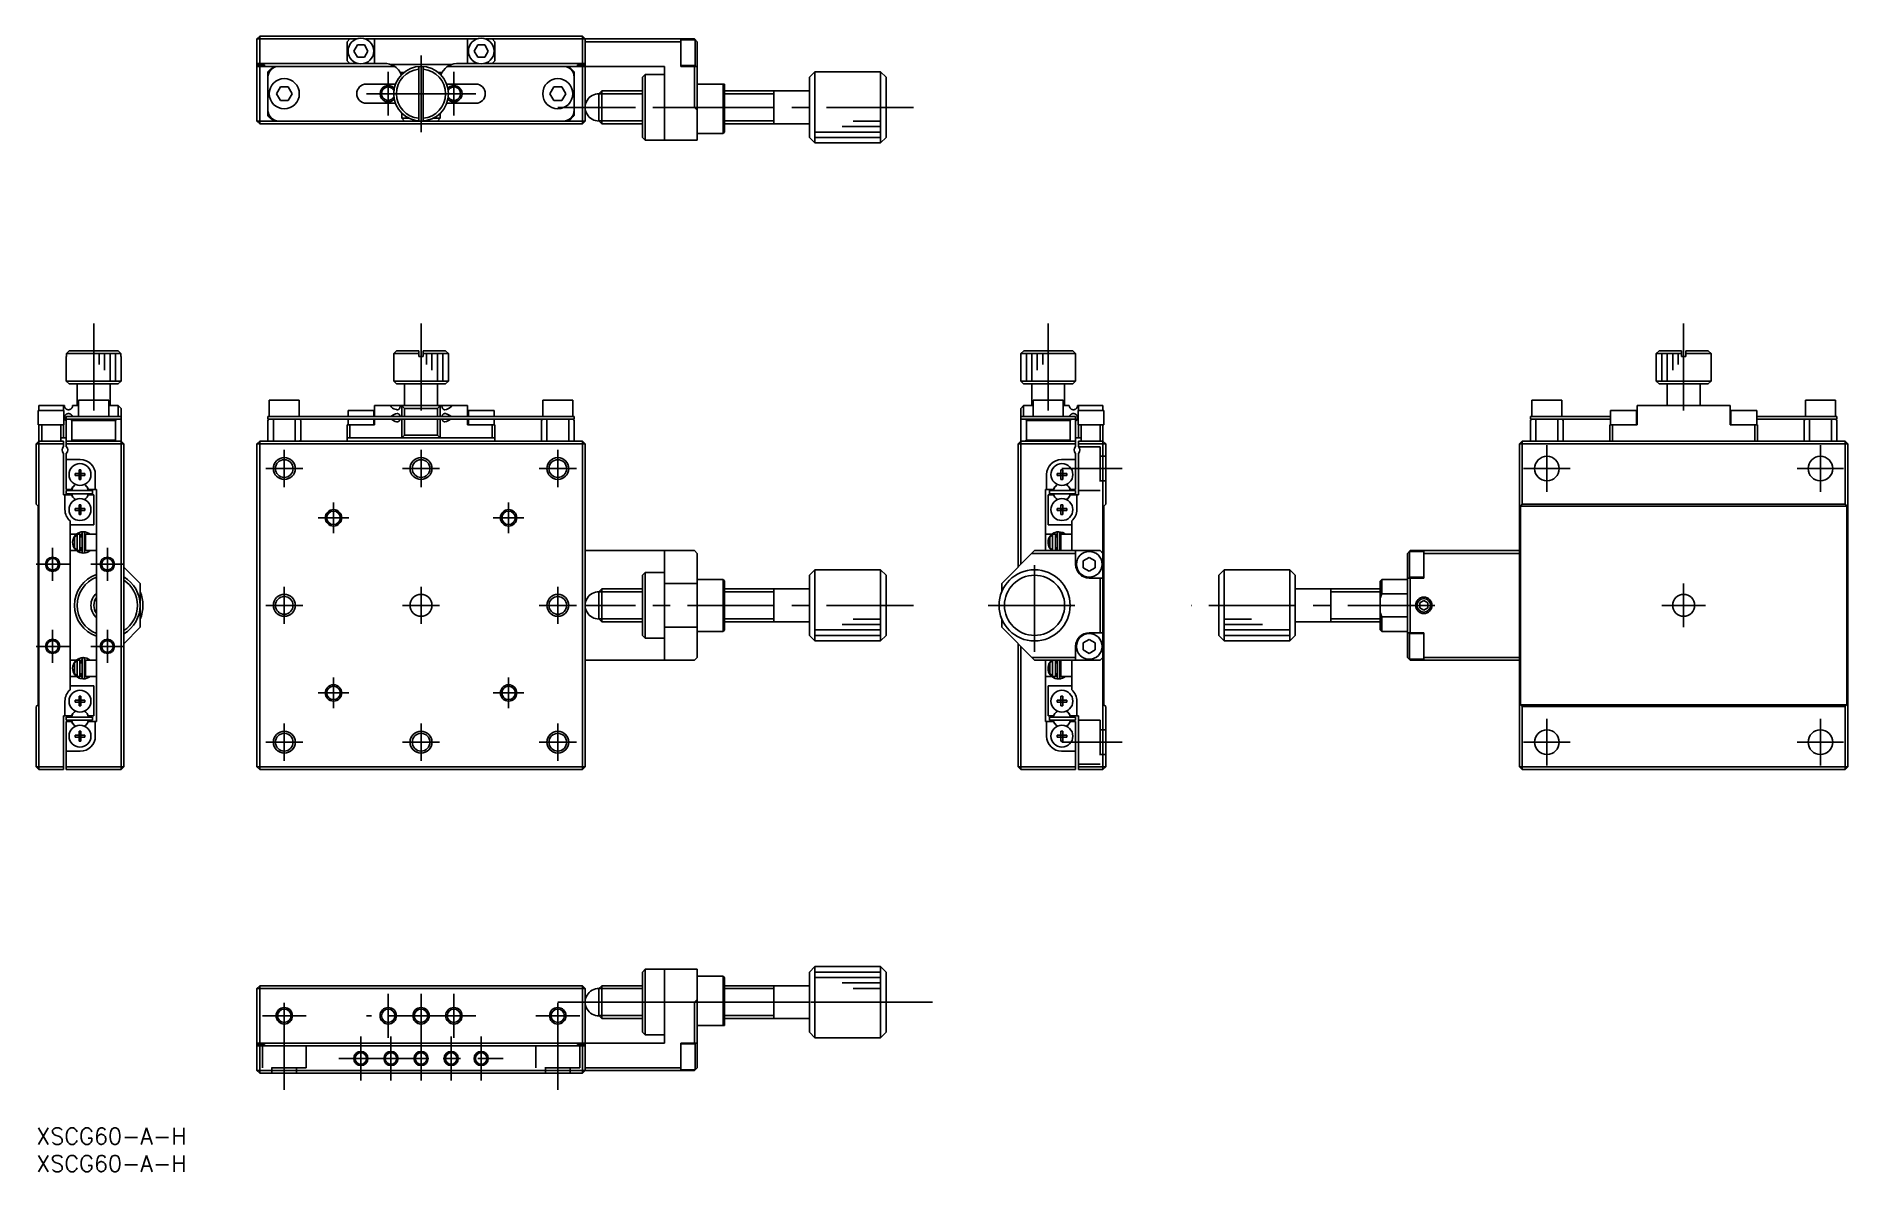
# Model space of a CAD drawing. Extents: x 0 to 331, y -8 to 200.
import ezdxf

# ---------------------------------------------------------------- set-up
doc = ezdxf.new("R2010")
doc.units = 0
doc.header["$LTSCALE"] = 0.5
doc.linetypes.add('CENTER', pattern=[50.8, 31.75, -6.35, 6.35, -6.35])
doc.linetypes.add('DASHED', pattern=[19.05, 12.7, -6.35])
for name, color, linetype in [('MSM_CENTER', 1, 'CENTER'), ('MSM_CONTINUOUS', 7, 'CONTINUOUS'), ('MSM_DASHED', 4, 'DASHED'), ('MSM_NARROW', 5, 'CONTINUOUS'), ('MSM_PART_NUMBER', 7, 'CONTINUOUS')]:
    doc.layers.add(name, color=color, linetype=linetype)
doc.styles.get("Standard").update_dxf_attribs({"font": 'txt.shx', "height": 3, "bigfont": 'bigfont.shx'})

# ---------------------------------------------------------------- blocks, each defined once
blk = doc.blocks.new('*U2')
at = {"layer": 'MSM_PART_NUMBER'}
blk.add_text('XSCG60-A-H', height=3, dxfattribs=at).set_placement((0, -3))
blk = doc.blocks.new('*U3')
at = {"layer": 'MSM_PART_NUMBER'}
blk.add_text('XSCG60-A-H', height=3, dxfattribs=at).set_placement((0, -8))

msp = doc.modelspace()

# ---------------------------------------------------------------- linework, layer by layer
at = {"layer": 'MSM_CENTER'}
for p, q in [((70.344929, 182), (70.344929, 196)), ((64.34493, 185.000002), (64.34493, 193.000001)), ((76.34493, 185.000002), (76.34493, 193.000001)), ((68.344929, 189.000001), (60.34493, 189.000001)), ((63.344929, 189), (77.344929, 189)), ((80.344929, 189.000001), (72.34493, 189.000001)), ((160.344929, 186.5), (95.344929, 186.5)), ((10.5, 147), (10.5, 131)), ((70.344929, 147), (70.344929, 130)), ((185, 147), (185, 131)), ((301.155071, 147), (301.155071, 130)), ((45.344929, 117.1), (45.344929, 123.9)), ((70.344929, 117.1), (70.344929, 123.9)), ((95.344929, 117.1), (95.344929, 123.9)), ((276.155071, 116.25), (276.155071, 124.75)), ((326.155071, 116.25), (326.155071, 124.75)), ((41.944929, 120.5), (48.744929, 120.5)), ((66.944929, 120.5), (73.744929, 120.5)), ((91.944929, 120.5), (98.744929, 120.5)), ((187.5, 120.5), (198.5, 120.5)), ((271.905071, 120.5), (280.405071, 120.5)), ((321.905071, 120.5), (330.405071, 120.5)), ((54.344929, 108.7), (54.344929, 114.3)), ((86.344929, 108.7), (86.344929, 114.3)), ((51.544929, 111.5), (57.144929, 111.5)), ((83.544929, 111.5), (89.144929, 111.5)), ((3, 106.000001), (3, 99.999999)), ((13, 106.000001), (13, 99.999999)), ((6.000002, 103), (-0.000001, 103)), ((16.000002, 103), (9.999999, 103)), ((182.5, 87), (182.5, 104)), ((301.155071, 91.5), (301.155071, 99.5)), ((45.344929, 92.1), (45.344929, 98.9)), ((70.344929, 92.1), (70.344929, 98.9)), ((95.344929, 92.1), (95.344929, 98.9)), ((41.944929, 95.5), (48.744929, 95.5)), ((66.944929, 95.5), (73.744929, 95.5)), ((91.944929, 95.5), (98.744929, 95.5)), ((160.344929, 95.5), (100.344929, 95.5)), ((174, 95.5), (191, 95.5)), ((255.655071, 95.5), (211.155071, 95.5)), ((297.155071, 95.5), (305.155071, 95.5)), ((3, 84.999999), (3, 91.000001)), ((13, 84.999999), (13, 91.000001)), ((6.000002, 88), (-0.000001, 88)), ((16.000002, 88), (9.999999, 88)), ((51.544929, 79.5), (57.144929, 79.5)), ((54.344929, 76.7), (54.344929, 82.3)), ((83.544929, 79.5), (89.144929, 79.5)), ((86.344929, 76.7), (86.344929, 82.3)), ((45.344929, 67.1), (45.344929, 73.9)), ((70.344929, 67.1), (70.344929, 73.9)), ((95.344929, 67.1), (95.344929, 73.9)), ((276.155071, 66.25), (276.155071, 74.75)), ((326.155071, 66.25), (326.155071, 74.75)), ((41.944929, 70.5), (48.744929, 70.5)), ((66.944929, 70.5), (73.744929, 70.5)), ((91.944929, 70.5), (98.744929, 70.5)), ((187.5, 70.5), (198.5, 70.5)), ((271.905071, 70.5), (280.405071, 70.5)), ((321.905071, 70.5), (330.405071, 70.5)), ((45.344929, 7), (45.34493, 24.5)), ((64.34493, 16.500001), (64.34493, 24.5)), ((70.34493, 16.500001), (70.34493, 24.5)), ((76.34493, 16.500001), (76.34493, 24.5)), ((95.344929, 7), (95.34493, 24.5)), ((49.344929, 20.5), (41.34493, 20.5)), ((80.344929, 20.5), (60.34493, 20.5)), ((99.344929, 20.5), (91.34493, 20.5)), ((160.344929, 23), (95.344929, 23)), ((163.844936, 23.000001), (95.344937, 23.000001)), ((45.344929, 18), (45.344929, 7)), ((59.344929, 16.699999), (59.344929, 8.7)), ((64.844928, 16.699999), (64.844928, 8.7)), ((70.344929, 16.699999), (70.344929, 8.7)), ((75.84493, 16.699999), (75.84493, 8.7)), ((81.34493, 16.699999), (81.34493, 8.7)), ((95.344929, 18), (95.344929, 7)), ((55.34493, 12.7), (85.344929, 12.7))]:
    msp.add_line(p, q, dxfattribs=at)
at = {"layer": 'MSM_CONTINUOUS'}
for p, q in [((40.344929, 199), (40.844929, 199.5)), ((40.344929, 184), (40.344929, 199)), ((40.344929, 199), (58.518794, 199)), ((40.844929, 199.5), (40.844929, 194.5)), ((40.844929, 199.5), (99.844929, 199.5)), ((56.844929, 198.5), (57.344929, 199)), ((60.171065, 199), (80.518794, 199)), ((61.844929, 199), (61.844929, 194.5)), ((78.844929, 194.5), (78.844929, 199)), ((82.171065, 199), (120.344929, 199)), ((83.344929, 199), (83.844929, 198.5)), ((99.844929, 194.5), (99.844929, 199.5)), ((100.344929, 199), (99.844929, 199.5)), ((100.344929, 199), (100.344929, 184)), ((117.844929, 199), (117.844929, 194)), ((120.444929, 198.85), (117.844929, 198.85)), ((120.844929, 198.5), (120.344929, 199)), ((120.444929, 194.15), (120.444929, 198.85)), ((56.844929, 195), (56.844929, 198.5)), ((58.074759, 196.8), (58.709844, 197.9)), ((58.074759, 196.8), (58.709844, 195.7)), ((58.709844, 197.9), (59.980015, 197.9)), ((58.709844, 195.7), (59.980015, 195.7)), ((59.980015, 197.9), (60.6151, 196.8)), ((59.980015, 195.7), (60.6151, 196.8)), ((80.074759, 196.8), (80.709844, 197.9)), ((80.074759, 196.8), (80.709844, 195.7)), ((80.709844, 197.9), (81.980015, 197.9)), ((81.980015, 195.7), (80.709844, 195.7)), ((81.980015, 197.9), (82.6151, 196.8)), ((81.980015, 195.7), (82.6151, 196.8)), ((83.844929, 198.5), (83.844929, 195)), ((117.844929, 198.5), (100.344929, 198.5)), ((120.844929, 198.5), (120.844929, 180.5)), ((40.344929, 194.5), (58.862747, 194.5)), ((41.744929, 194.25), (40.344929, 194.25)), ((40.344929, 194), (65.503019, 194)), ((40.844929, 183.5), (40.844929, 194)), ((41.744929, 194.25), (41.744929, 194)), ((42.344929, 193), (42.544929, 193.2)), ((42.344929, 185), (42.344929, 193)), ((43.344929, 194), (42.544929, 193.2)), ((42.544929, 193.2), (42.544929, 192.87178)), ((57.344929, 194.5), (56.844929, 195)), ((63.844929, 194.5), (59.827112, 194.5)), ((64.781679, 194.35), (75.90818, 194.35)), ((67.15471, 192.85), (66.524015, 192.85)), ((69.944929, 193.983974), (69.944929, 184.016026)), ((70.744929, 184.016026), (70.744929, 193.983974)), ((74.165844, 192.85), (73.535149, 192.85)), ((75.186717, 194), (114.844929, 194)), ((76.844929, 194.5), (80.862747, 194.5)), ((100.344929, 194.5), (81.827112, 194.5)), ((83.844929, 195), (83.344929, 194.5)), ((98.344929, 193), (97.344929, 194)), ((98.144929, 192.87178), (98.144929, 193.2)), ((98.344929, 193), (98.344929, 185)), ((100.344929, 194.25), (98.944929, 194.25)), ((98.944929, 194.25), (98.944929, 194)), ((99.844929, 194), (99.844929, 183.5)), ((111.344929, 192.5), (110.844929, 192)), ((111.344929, 192.5), (111.344929, 180.5)), ((114.844929, 192.5), (111.344929, 192.5)), ((114.844929, 180.5), (114.844929, 194)), ((117.844929, 194.15), (120.444929, 194.15)), ((120.844929, 194), (117.844929, 194)), ((120.344929, 186.5), (120.344929, 194)), ((142.344929, 193), (141.344929, 192)), ((142.344929, 193), (142.344929, 180)), ((154.344929, 193), (142.344929, 193)), ((154.344929, 180), (154.344929, 193)), ((155.344929, 192), (154.344929, 193)), ((43.901554, 189), (44.623242, 190.25)), ((43.901554, 189), (44.623242, 187.75)), ((44.623242, 190.25), (46.066617, 190.25)), ((46.066617, 190.25), (46.788305, 189)), ((46.788305, 189), (46.066617, 187.75)), ((60.344929, 190.75), (65.661181, 190.75)), ((75.028678, 190.75), (80.344929, 190.75)), ((93.901554, 189), (94.623242, 190.25)), ((94.623242, 187.75), (93.901554, 189)), ((94.623242, 190.25), (96.066617, 190.25)), ((96.066617, 190.25), (96.788305, 189)), ((96.066617, 187.75), (96.788305, 189)), ((102.844929, 188.9585), (103.386429, 189.5)), ((102.844929, 188.9585), (102.844929, 184.0415)), ((103.386429, 189.5), (103.386429, 183.5)), ((110.84493, 189.5), (103.386429, 189.5)), ((110.844929, 181), (110.844929, 192)), ((120.844929, 190.75), (125.844929, 190.75)), ((125.544929, 181.75), (125.544929, 190.75)), ((125.844929, 190.75), (125.844929, 182.05)), ((141.344929, 189.5), (125.844929, 189.5)), ((134.844929, 183.499995), (134.844929, 189.500005)), ((141.344929, 181), (141.344929, 192)), ((155.344929, 192), (155.344929, 181)), ((44.623242, 187.75), (46.066617, 187.75)), ((65.661181, 187.25), (60.344929, 187.25)), ((80.344929, 187.25), (75.028678, 187.25)), ((96.066617, 187.75), (94.623242, 187.75)), ((114.844929, 186.500002), (120.344929, 186.5)), ((120.844929, 186), (120.344929, 186.5)), ((100.344929, 184), (40.344929, 184)), ((40.844929, 183.5), (40.344929, 184)), ((99.844929, 183.5), (40.844929, 183.5)), ((42.544929, 184.8), (42.344929, 185)), ((42.544929, 185.12822), (42.544929, 184.8)), ((42.544929, 184.8), (43.344929, 184)), ((66.844929, 185.429286), (66.844929, 184.5)), ((66.844929, 184.5), (68.16548, 184.5)), ((67.344929, 184), (66.844929, 184.5)), ((72.524379, 184.5), (73.844929, 184.5)), ((73.844929, 184.5), (73.344929, 184)), ((73.844929, 184.5), (73.844929, 185.429286)), ((97.344929, 184), (98.344929, 185)), ((98.144929, 184.8), (98.144929, 185.12822)), ((100.344929, 184), (99.844929, 183.5)), ((103.386429, 183.5), (102.844929, 184.0415)), ((110.84493, 183.5), (103.386429, 183.5)), ((125.844929, 183.5), (141.344929, 183.5)), ((110.844929, 181), (111.344929, 180.5)), ((111.344929, 180.5), (120.844929, 180.5)), ((120.844929, 181.75), (125.544929, 181.75)), ((125.544929, 181.75), (125.844929, 182.05)), ((141.344929, 181), (142.344929, 180)), ((142.344929, 180), (154.344929, 180)), ((154.344929, 180), (155.344929, 181)), ((5.5, 141), (5.516026, 141)), ((5.5, 141), (5.5, 136.5)), ((5.516026, 141.5), (6.017813, 142)), ((15.483974, 141.5), (5.516026, 141.5)), ((5.516026, 141), (5.516026, 141.5)), ((6.017813, 142), (14.982187, 142)), ((14.982187, 142), (15.483974, 141.5)), ((15.483974, 141.5), (15.483974, 141)), ((15.483974, 141), (15.5, 141)), ((15.5, 136.5), (15.5, 141)), ((65.844929, 142), (65.344929, 141.5)), ((69.944929, 141.5), (65.344929, 141.5)), ((65.344929, 141.5), (65.344929, 136.5)), ((65.844929, 142), (69.944929, 142)), ((69.944929, 142), (69.944929, 141)), ((69.944929, 141), (70.744929, 141)), ((70.744929, 141), (70.744929, 142)), ((70.744929, 142), (74.844929, 142)), ((75.344929, 141.5), (70.744929, 141.5)), ((75.344929, 141.5), (74.844929, 142)), ((75.344929, 136.5), (75.344929, 141.5)), ((180, 141), (180.016026, 141)), ((180, 141), (180, 136.5)), ((180.016026, 141.5), (180.517813, 142)), ((189.983974, 141.5), (180.016026, 141.5)), ((180.016026, 141), (180.016026, 141.5)), ((180.517813, 142), (189.482187, 142)), ((189.482187, 142), (189.983974, 141.5)), ((189.983974, 141.5), (189.983974, 141)), ((189.983974, 141), (190, 141)), ((190, 136.5), (190, 141)), ((296.655071, 142), (296.155071, 141.5)), ((300.755071, 141.5), (296.155071, 141.5)), ((296.155071, 141.5), (296.155071, 136.5)), ((296.655071, 142), (300.755071, 142)), ((300.755071, 142), (300.755071, 141)), ((300.755071, 141), (301.555071, 141)), ((301.555071, 141), (301.555071, 142)), ((301.555071, 142), (305.655071, 142)), ((306.155071, 141.5), (301.555071, 141.5)), ((306.155071, 141.5), (305.655071, 142)), ((306.155071, 136.5), (306.155071, 141.5)), ((5.5, 136.5), (15.5, 136.5)), ((5.5, 136.5), (6, 136)), ((15, 136), (6, 136)), ((7.5, 136), (7.5, 132)), ((13.5, 132), (13.5, 136)), ((15, 136), (15.5, 136.5)), ((65.344929, 136.5), (75.344929, 136.5)), ((65.344929, 136.5), (65.844929, 136)), ((74.844929, 136), (65.844929, 136)), ((67.344929, 136), (67.344929, 132)), ((73.344929, 132), (73.344929, 136)), ((74.844929, 136), (75.344929, 136.5)), ((180, 136.5), (190, 136.5)), ((180, 136.5), (180.5, 136)), ((189.5, 136), (180.5, 136)), ((182, 136), (182, 132)), ((188, 132), (188, 136)), ((189.5, 136), (190, 136.5)), ((296.155071, 136.5), (306.155071, 136.5)), ((296.155071, 136.5), (296.655071, 136)), ((305.655071, 136), (296.655071, 136)), ((298.155071, 136), (298.155071, 132)), ((304.155071, 132), (304.155071, 136)), ((305.655071, 136), (306.155071, 136.5)), ((13.25, 133), (7.75, 133)), ((7.75, 133), (7.75, 130)), ((13.25, 130), (13.25, 133)), ((48.094929, 133), (42.594929, 133)), ((42.594929, 133), (42.594929, 130)), ((48.094929, 130), (48.094929, 133)), ((98.094929, 133), (92.594929, 133)), ((92.594929, 133), (92.594929, 130)), ((98.094929, 130), (98.094929, 133)), ((187.75, 133), (182.25, 133)), ((182.25, 133), (182.25, 130)), ((187.75, 130), (187.75, 133)), ((278.905071, 133), (273.405071, 133)), ((273.405071, 133), (273.405071, 130)), ((278.905071, 130), (278.905071, 133)), ((328.905071, 133), (323.405071, 133)), ((323.405071, 133), (323.405071, 130)), ((328.905071, 130), (328.905071, 133)), ((5.05, 131.1), (0.35, 131.1)), ((0.35, 131.1), (0.35, 128.5)), ((0.5, 132), (5.15, 132)), ((0.5, 131.1), (0.5, 132)), ((5, 132), (5, 131.1)), ((5.05, 128.5), (5.05, 131.1)), ((5.150104, 131.987609), (5.15, 132)), ((5.150004, 129.802242), (5.150109, 129.8127)), ((5.150045, 129.791789), (5.150004, 129.802242)), ((5.150239, 129.781085), (5.150045, 129.791789)), ((5.150413, 131.975229), (5.150104, 131.987609)), ((5.150109, 129.8127), (5.150357, 129.823134)), ((5.150585, 129.770409), (5.150239, 129.781085)), ((5.150357, 129.823134), (5.150749, 129.833513)), ((5.150922, 131.962906), (5.150413, 131.975229)), ((5.151079, 129.759792), (5.150585, 129.770409)), ((5.150749, 129.833513), (5.151301, 129.844149)), ((5.151625, 131.950687), (5.150922, 131.962906)), ((5.151718, 129.749264), (5.151079, 129.759792)), ((5.151301, 129.844149), (5.151999, 129.854708)), ((5.152516, 131.938617), (5.151625, 131.950687)), ((5.152758, 129.735743), (5.151718, 129.749264)), ((5.151999, 129.854708), (5.152837, 129.865167)), ((5.15394, 131.923249), (5.152516, 131.938617)), ((5.154025, 129.722403), (5.152758, 129.735743)), ((5.152837, 129.865167), (5.15381, 129.875499)), ((5.15381, 129.875499), (5.155248, 129.888565)), ((5.155653, 131.908135), (5.15394, 131.923249)), ((5.155506, 129.709288), (5.154025, 129.722403)), ((5.155248, 129.888565), (5.156889, 129.901416)), ((5.157649, 129.693166), (5.155506, 129.709288)), ((5.157635, 131.893304), (5.155653, 131.908135)), ((5.156889, 129.901416), (5.15872, 129.91403)), ((5.159865, 131.878788), (5.157635, 131.893304)), ((5.160089, 129.677404), (5.157649, 129.693166)), ((5.15872, 129.91403), (5.160725, 129.926384)), ((5.162322, 131.864617), (5.159865, 131.878788)), ((5.162804, 129.662015), (5.160089, 129.677404)), ((5.160725, 129.926384), (5.163739, 129.942897)), ((5.164986, 131.850822), (5.162322, 131.864617)), ((5.165771, 129.647013), (5.162804, 129.662015)), ((5.163739, 129.942897), (5.167038, 129.958956)), ((5.171191, 131.822914), (5.164986, 131.850822)), ((5.168965, 129.63241), (5.165771, 129.647013)), ((5.167038, 129.958956), (5.170596, 129.974556)), ((5.172362, 129.618221), (5.168965, 129.63241)), ((5.170596, 129.974556), (5.177893, 130.002702)), ((5.178155, 131.796292), (5.171191, 131.822914)), ((5.18019, 129.589303), (5.172362, 129.618221)), ((5.177893, 130.002702), (5.185936, 130.02952)), ((5.185805, 131.770881), (5.178155, 131.796292)), ((5.1888, 129.561799), (5.18019, 129.589303)), ((5.194066, 131.746601), (5.185805, 131.770881)), ((5.185936, 130.02952), (5.19466, 130.055102)), ((5.198119, 129.535602), (5.1888, 129.561799)), ((5.202863, 131.723377), (5.194066, 131.746601)), ((5.19466, 130.055102), (5.203998, 130.079544)), ((5.208069, 129.510604), (5.198119, 129.535602)), ((5.212122, 131.70113), (5.202863, 131.723377)), ((5.203998, 130.079544), (5.213886, 130.102937)), ((5.218574, 129.486696), (5.208069, 129.510604)), ((5.231822, 131.659322), (5.212122, 131.70113)), ((5.213886, 130.102937), (5.224256, 130.125377)), ((5.241431, 129.441047), (5.218574, 129.486696)), ((5.224256, 130.125377), (5.250802, 130.175782)), ((5.253222, 131.620262), (5.231822, 131.659322)), ((5.266377, 129.398595), (5.241431, 129.441047)), ((5.250802, 130.175782), (5.279969, 130.222476)), ((5.276199, 131.58362), (5.253222, 131.620262)), ((5.293297, 129.359014), (5.266377, 129.398595)), ((5.307046, 131.540714), (5.276199, 131.58362)), ((5.279969, 130.222476), (5.311661, 130.265704)), ((5.322076, 129.321979), (5.293297, 129.359014)), ((5.340251, 131.500753), (5.307046, 131.540714)), ((5.311661, 130.265704), (5.345782, 130.305712)), ((5.362223, 129.277203), (5.322076, 129.321979)), ((5.375757, 131.463617), (5.340251, 131.500753)), ((5.345782, 130.305712), (5.382235, 130.342745)), ((5.405499, 129.236094), (5.362223, 129.277203)), ((5.413506, 131.429191), (5.375757, 131.463617)), ((5.382235, 130.342745), (5.420924, 130.377049)), ((5.451838, 129.198626), (5.405499, 129.236094)), ((5.452361, 131.398227), (5.413506, 131.429191)), ((5.420924, 130.377049), (5.467206, 130.412534)), ((5.499966, 129.165592), (5.451838, 129.198626)), ((5.493395, 131.369769), (5.452361, 131.398227)), ((5.467206, 130.412534), (5.51646, 130.44452)), ((5.536562, 131.343933), (5.493395, 131.369769)), ((5.5, 130), (15.5, 130)), ((5.5, 130), (5.5, 124.561438)), ((5.5, 129.5), (15.5, 129.5)), ((5.51646, 130.44452), (5.568618, 130.472819)), ((5.581822, 131.320837), (5.536562, 131.343933)), ((5.568618, 130.472819), (5.610688, 130.491954)), ((5.631667, 131.299643), (5.581822, 131.320837)), ((5.610688, 130.491954), (5.654503, 130.508687)), ((5.683841, 131.281823), (5.631667, 131.299643)), ((5.654503, 130.508687), (5.699989, 130.522841)), ((5.738225, 131.267655), (5.683841, 131.281823)), ((5.699989, 130.522841), (5.74707, 130.534243)), ((5.779283, 131.259779), (5.738225, 131.267655)), ((5.74707, 130.534243), (5.79242, 130.542236)), ((5.821488, 131.254121), (5.779283, 131.259779)), ((5.79242, 130.542236), (5.839227, 130.547515)), ((5.864733, 131.25083), (5.821488, 131.254121)), ((5.839227, 130.547515), (5.8873, 130.549872)), ((5.908912, 131.250053), (5.864733, 131.25083)), ((5.8873, 130.549872), (5.936448, 130.549101)), ((5.953914, 131.251942), (5.908912, 131.250053)), ((5.936448, 130.549101), (5.98648, 130.544994)), ((5.999707, 131.256659), (5.953914, 131.251942)), ((5.98648, 130.544994), (6.037207, 130.537343)), ((6.046089, 131.264366), (5.999707, 131.256659)), ((6.037207, 130.537343), (6.07722, 130.528759)), ((6.080211, 131.271975), (6.046089, 131.264366)), ((6.07722, 130.528759), (6.117494, 130.51777)), ((6.114531, 131.281342), (6.080211, 131.271975)), ((6.148926, 131.292517), (6.114531, 131.281342)), ((6.117494, 130.51777), (6.157839, 130.504286)), ((6.183271, 131.305552), (6.148926, 131.292517)), ((6.157839, 130.504286), (6.188852, 130.492142)), ((6.215356, 131.319536), (6.183271, 131.305552)), ((6.188852, 130.492142), (6.219778, 130.478405)), ((6.247312, 131.335301), (6.215356, 131.319536)), ((6.219778, 130.478405), (6.250497, 130.463059)), ((6.278987, 131.352847), (6.247312, 131.335301)), ((6.250497, 130.463059), (6.280886, 130.446085)), ((6.310226, 131.372173), (6.278987, 131.352847)), ((6.280886, 130.446085), (6.305118, 130.43117)), ((6.5, 129.3), (6.3, 129.5)), ((6.305118, 130.43117), (6.329051, 130.41515)), ((6.340876, 131.393279), (6.310226, 131.372173)), ((6.329051, 130.41515), (6.352605, 130.398035)), ((6.370783, 131.416165), (6.340876, 131.393279)), ((6.352605, 130.398035), (6.375702, 130.379834)), ((6.397582, 131.438853), (6.370783, 131.416165)), ((6.375702, 130.379834), (6.39891, 130.359985)), ((6.423654, 131.463139), (6.397582, 131.438853)), ((6.39891, 130.359985), (6.421539, 130.33897)), ((6.421539, 130.33897), (6.443495, 130.316825)), ((6.448857, 131.48895), (6.423654, 131.463139)), ((6.443495, 130.316825), (6.464685, 130.29359)), ((6.473049, 131.516213), (6.448857, 131.48895)), ((6.464685, 130.29359), (6.484545, 130.269895)), ((6.496085, 131.544855), (6.473049, 131.516213)), ((6.484545, 130.269895), (6.503582, 130.245173)), ((6.517825, 131.574803), (6.496085, 131.544855)), ((14.5, 129.3), (6.5, 129.3)), ((6.5, 129.3), (6.5, 125.7)), ((6.503582, 130.245173), (6.521711, 130.219487)), ((6.533137, 131.597963), (6.517825, 131.574803)), ((6.521711, 130.219487), (6.538849, 130.192902)), ((6.547677, 131.621837), (6.533137, 131.597963)), ((6.538849, 130.192902), (6.555509, 130.164419)), ((6.561394, 131.646369), (6.547677, 131.621837)), ((6.555509, 130.164419), (6.57101, 130.135011)), ((6.574235, 131.671507), (6.561394, 131.646369)), ((6.57101, 130.135011), (6.585276, 130.104777)), ((6.585859, 131.696531), (6.574235, 131.671507)), ((6.585276, 130.104777), (6.59823, 130.073817)), ((6.596608, 131.722095), (6.585859, 131.696531)), ((6.606442, 131.748135), (6.596608, 131.722095)), ((6.59823, 130.073817), (6.607256, 130.049576)), ((6.615326, 131.774591), (6.606442, 131.748135)), ((6.607256, 130.049576), (6.615468, 130.024953)), ((6.623458, 131.802253), (6.615326, 131.774591)), ((6.615468, 130.024953), (6.622842, 130)), ((6.630546, 131.83031), (6.623458, 131.802253)), ((6.636563, 131.858683), (6.630546, 131.83031)), ((6.641483, 131.887295), (6.636563, 131.858683)), ((6.645197, 131.915283), (6.641483, 131.887295)), ((6.64786, 131.943447), (6.645197, 131.915283)), ((6.649464, 131.971711), (6.64786, 131.943447)), ((6.65, 132), (6.649464, 131.971711)), ((7.75, 132), (6.65, 132)), ((13.25, 132), (15, 132)), ((14.7, 129.5), (14.5, 129.3)), ((14.5, 125.7), (14.5, 129.3)), ((15, 130), (15, 132)), ((15.5, 131.5), (15, 132)), ((15.5, 131.5), (15.5, 65.5)), ((42.344929, 129.5), (42.344929, 130)), ((42.344929, 130), (98.344929, 130)), ((42.544929, 129.5), (42.344929, 129.3)), ((98.344929, 129.5), (42.344929, 129.5)), ((42.344929, 125.7), (42.344929, 129.3)), ((43.344929, 129.5), (43.344929, 125.5)), ((47.344929, 125.5), (47.344929, 129.5)), ((48.344929, 129.3), (48.144929, 129.5)), ((48.344929, 129.3), (48.344929, 125.7)), ((61.694929, 131.1), (56.994929, 131.1)), ((56.994929, 131.1), (56.994929, 130)), ((56.994929, 129.5), (56.994929, 128.5)), ((61.694929, 130), (61.694929, 131.1)), ((61.694929, 128.5), (61.694929, 129.5)), ((61.844929, 132), (61.844929, 130)), ((61.844929, 132), (78.844929, 132)), ((61.844929, 129.5), (61.844929, 128.5)), ((64.804595, 131.893304), (64.781679, 132)), ((64.863302, 131.796292), (64.804595, 131.893304)), ((64.860614, 130.000031), (64.932245, 130.079544)), ((64.952961, 131.70113), (64.863302, 131.796292)), ((65.987275, 131.25), (65.840161, 131.263205)), ((65.987202, 130.55), (66.022405, 130.549101)), ((65.996057, 131.250053), (65.987275, 131.25)), ((66.032248, 131.251477), (65.996057, 131.250053)), ((66.022405, 130.549101), (66.0688, 130.544994)), ((66.067805, 131.254917), (66.032248, 131.251477)), ((66.10262, 131.260464), (66.067805, 131.254917)), ((66.0688, 130.544994), (66.113727, 130.537343)), ((66.136584, 131.26821), (66.10262, 131.260464)), ((66.113727, 130.537343), (66.143234, 130.530028)), ((66.16959, 131.278246), (66.136584, 131.26821)), ((66.143234, 130.530028), (66.17208, 130.520878)), ((66.201529, 131.290663), (66.16959, 131.278246)), ((66.17208, 130.520878), (66.200184, 130.509849)), ((66.200184, 130.509849), (66.227463, 130.496899)), ((66.232291, 131.305552), (66.201529, 131.290663)), ((66.227463, 130.496899), (66.253833, 130.481984)), ((66.25636, 131.319536), (66.232291, 131.305552)), ((66.253833, 130.481984), (66.279212, 130.46506)), ((66.279671, 131.335301), (66.25636, 131.319536)), ((66.279212, 130.46506), (66.303516, 130.446085)), ((66.302156, 131.352847), (66.279671, 131.335301)), ((66.308703, 129.15836), (66.285208, 129.139354)), ((66.323749, 131.372173), (66.302156, 131.352847)), ((66.303516, 130.446085), (66.322837, 130.42873)), ((66.329389, 129.177644), (66.308703, 129.15836)), ((66.322837, 130.42873), (66.341449, 130.40984)), ((66.344382, 131.393279), (66.323749, 131.372173)), ((66.349226, 129.198718), (66.329389, 129.177644)), ((66.341449, 130.40984), (66.359307, 130.389451)), ((66.363987, 131.416165), (66.344382, 131.393279)), ((66.368154, 129.221536), (66.349226, 129.198718)), ((66.359307, 130.389451), (66.376365, 130.367596)), ((66.381114, 131.438853), (66.363987, 131.416165)), ((66.386117, 129.246056), (66.368154, 129.221536)), ((66.376365, 130.367596), (66.392579, 130.344311)), ((66.397394, 131.463139), (66.381114, 131.438853)), ((66.403058, 129.272231), (66.386117, 129.246056)), ((66.392579, 130.344311), (66.407904, 130.319631)), ((66.412785, 131.48895), (66.397394, 131.463139)), ((66.41892, 129.30002), (66.403058, 129.272231)), ((66.407904, 130.319631), (66.422294, 130.29359)), ((66.427247, 131.516213), (66.412785, 131.48895)), ((66.431701, 129.325256), (66.41892, 129.30002)), ((66.422294, 130.29359), (66.43418, 130.269524)), ((66.440738, 131.544855), (66.427247, 131.516213)), ((66.443717, 129.351755), (66.431701, 129.325256)), ((66.43418, 130.269524), (66.445383, 130.244323)), ((66.453216, 131.574803), (66.440738, 131.544855)), ((66.454944, 129.379426), (66.443717, 129.351755)), ((66.445383, 130.244323), (66.455886, 130.218068)), ((66.462892, 131.600911), (66.453216, 131.574803)), ((66.465361, 129.408178), (66.454944, 129.379426)), ((66.455886, 130.218068), (66.465672, 130.19084)), ((66.471889, 131.627976), (66.462892, 131.600911)), ((66.474947, 129.437919), (66.465361, 129.408178)), ((66.465672, 130.19084), (66.474723, 130.16272)), ((66.480194, 131.655911), (66.471889, 131.627976)), ((66.474723, 130.16272), (66.483022, 130.133789)), ((66.483679, 129.468556), (66.474947, 129.437919)), ((66.487796, 131.684627), (66.480194, 131.655911)), ((66.483022, 130.133789), (66.490551, 130.104128)), ((66.491535, 129.5), (66.483679, 129.468556)), ((66.494683, 131.714037), (66.487796, 131.684627)), ((66.490551, 130.104128), (66.497294, 130.073817)), ((66.500841, 131.744054), (66.494683, 131.714037)), ((66.497294, 130.073817), (66.502045, 130.049576)), ((66.506259, 131.774591), (66.500841, 131.744054)), ((66.502045, 130.049576), (66.506334, 130.024953)), ((66.510952, 131.805699), (66.506259, 131.774591)), ((66.506334, 130.024953), (66.510156, 130)), ((66.514931, 131.837362), (66.510952, 131.805699)), ((66.518193, 131.869465), (66.514931, 131.837362)), ((66.520736, 131.901894), (66.518193, 131.869465)), ((66.522556, 131.934536), (66.520736, 131.901894)), ((66.52365, 131.967276), (66.522556, 131.934536)), ((66.524015, 132), (66.52365, 131.967276)), ((66.844929, 130), (66.844929, 132)), ((67.344929, 131.5), (66.844929, 132)), ((66.844929, 126.1), (66.844929, 129.5)), ((67.344929, 131.5), (67.344929, 130)), ((73.344929, 131.5), (67.344929, 131.5)), ((67.344929, 129.5), (67.344929, 126.6)), ((73.844929, 132), (73.344929, 131.5)), ((73.344929, 130), (73.344929, 131.5)), ((73.344929, 126.6), (73.344929, 129.5)), ((73.844929, 132), (73.844929, 130)), ((73.844929, 129.5), (73.844929, 126.1)), ((74.166241, 131.965709), (74.165844, 132)), ((74.16743, 131.931464), (74.166241, 131.965709)), ((74.16941, 131.897397), (74.16743, 131.931464)), ((74.172179, 131.863642), (74.16941, 131.897397)), ((74.175435, 131.832899), (74.172179, 131.863642)), ((74.179381, 131.802436), (74.175435, 131.832899)), ((74.18401, 131.772342), (74.179381, 131.802436)), ((74.179702, 130), (74.184775, 130.032393)), ((74.189315, 131.742707), (74.18401, 131.772342)), ((74.184775, 130.032393), (74.190658, 130.064279)), ((74.195287, 131.713621), (74.189315, 131.742707)), ((74.190658, 130.064279), (74.197339, 130.095556)), ((74.20192, 131.685172), (74.195287, 131.713621)), ((74.197339, 130.095556), (74.204807, 130.126119)), ((74.20639, 129.46772), (74.198324, 129.5)), ((74.209206, 131.657451), (74.20192, 131.685172)), ((74.204807, 130.126119), (74.213047, 130.155863)), ((74.215342, 129.436374), (74.20639, 129.46772)), ((74.217137, 131.630548), (74.209206, 131.657451)), ((74.213047, 130.155863), (74.222048, 130.184684)), ((74.225158, 129.406144), (74.215342, 129.436374)), ((74.22724, 131.600171), (74.217137, 131.630548)), ((74.222048, 130.184684), (74.231796, 130.212478)), ((74.235892, 129.376907), (74.225158, 129.406144)), ((74.238284, 131.570825), (74.22724, 131.600171)), ((74.231796, 130.212478), (74.242292, 130.239197)), ((74.247515, 129.348735), (74.235892, 129.376907)), ((74.250235, 131.542582), (74.238284, 131.570825)), ((74.242292, 130.239197), (74.25357, 130.264948)), ((74.259996, 129.321701), (74.247515, 129.348735)), ((74.263061, 131.515514), (74.250235, 131.542582)), ((74.25357, 130.264948), (74.265605, 130.289679)), ((74.273305, 129.295877), (74.259996, 129.321701)), ((74.27673, 131.489694), (74.263061, 131.515514)), ((74.265605, 130.289679), (74.278369, 130.313337)), ((74.28741, 129.271336), (74.273305, 129.295877)), ((74.291211, 131.465195), (74.27673, 131.489694)), ((74.278369, 130.313337), (74.291835, 130.335871)), ((74.302283, 129.248149), (74.28741, 129.271336)), ((74.306471, 131.442087), (74.291211, 131.465195)), ((74.291835, 130.335871), (74.305977, 130.357229)), ((74.317892, 129.226389), (74.302283, 129.248149)), ((74.305977, 130.357229), (74.320767, 130.37736)), ((74.322478, 131.420445), (74.306471, 131.442087)), ((74.336554, 129.203346), (74.317892, 129.226389)), ((74.320767, 130.37736), (74.339976, 130.400589)), ((74.341602, 131.397584), (74.322478, 131.420445)), ((74.356218, 129.181986), (74.336554, 129.203346)), ((74.339976, 130.400589), (74.36021, 130.422064)), ((74.361741, 131.376446), (74.341602, 131.397584)), ((74.376821, 129.162309), (74.356218, 129.181986)), ((74.36021, 130.422064), (74.381402, 130.441779)), ((74.382831, 131.357029), (74.361741, 131.376446)), ((74.398302, 129.144317), (74.376821, 129.162309)), ((74.381402, 130.441779), (74.403487, 130.459731)), ((74.404808, 131.339332), (74.382831, 131.357029)), ((74.403487, 130.459731), (74.426399, 130.475916)), ((74.427607, 131.32335), (74.404808, 131.339332)), ((74.426399, 130.475916), (74.450073, 130.49033)), ((74.451165, 131.309083), (74.427607, 131.32335)), ((74.450073, 130.49033), (74.480194, 130.505689)), ((74.475418, 131.296527), (74.451165, 131.309083)), ((74.510773, 131.281617), (74.475418, 131.296527)), ((74.480194, 130.505689), (74.511486, 130.51861)), ((74.547529, 131.269745), (74.510773, 131.281617)), ((74.511486, 130.51861), (74.54384, 130.529182)), ((74.54384, 130.529182), (74.577152, 130.537489)), ((74.585535, 131.260781), (74.547529, 131.269745)), ((74.577152, 130.537489), (74.611314, 130.54362)), ((74.624642, 131.254591), (74.585535, 131.260781)), ((74.611314, 130.54362), (74.646221, 130.54766)), ((74.664698, 131.251044), (74.624642, 131.254591)), ((74.646221, 130.54766), (74.681767, 130.549696)), ((74.702531, 131.25), (74.664698, 131.251044)), ((74.681767, 130.549696), (74.702647, 130.55)), ((74.702647, 130.55), (74.834688, 130.539225)), ((75.827621, 131.797867), (75.742752, 131.70619)), ((75.882358, 131.886628), (75.827621, 131.797867)), ((75.90818, 132), (75.882358, 131.886628)), ((78.844929, 130), (78.844929, 132)), ((78.844929, 128.5), (78.844929, 129.5)), ((83.694929, 131.1), (78.994929, 131.1)), ((78.994929, 131.1), (78.994929, 130)), ((78.994929, 129.5), (78.994929, 128.5)), ((83.694929, 130), (83.694929, 131.1)), ((83.694929, 128.5), (83.694929, 129.5)), ((92.544929, 129.5), (92.344929, 129.3)), ((92.344929, 125.7), (92.344929, 129.3)), ((93.344929, 129.5), (93.344929, 125.5)), ((97.344929, 125.5), (97.344929, 129.5)), ((98.344929, 129.3), (98.144929, 129.5)), ((98.344929, 130), (98.344929, 129.5)), ((98.344929, 129.3), (98.344929, 125.7)), ((180.5, 132), (180, 131.5)), ((180, 131.5), (180, 103)), ((180, 130), (190, 130)), ((180, 129.5), (190, 129.5)), ((180.5, 132), (180.5, 130)), ((180.5, 132), (182.25, 132)), ((181, 129.3), (180.8, 129.5)), ((189, 129.3), (181, 129.3)), ((181, 129.3), (181, 125.7)), ((188.85, 132), (187.75, 132)), ((188.850794, 131.965506), (188.85, 132)), ((188.853171, 131.931104), (188.850794, 131.965506)), ((188.857074, 131.89724), (188.853171, 131.931104)), ((188.8625, 131.863642), (188.857074, 131.89724)), ((188.866837, 131.841975), (188.8625, 131.863642)), ((188.871802, 131.820479), (188.866837, 131.841975)), ((188.878934, 131.793696), (188.871802, 131.820479)), ((188.877158, 130), (188.884773, 130.025719)), ((188.887029, 131.767253), (188.878934, 131.793696)), ((188.884773, 130.025719), (188.89328, 130.051087)), ((188.89606, 131.741218), (188.887029, 131.767253)), ((188.89328, 130.051087), (188.902649, 130.076046)), ((188.905828, 131.716057), (188.89606, 131.741218)), ((188.902649, 130.076046), (188.912046, 130.098695)), ((188.916457, 131.691346), (188.905828, 131.716057)), ((188.912046, 130.098695), (188.922144, 130.120953)), ((188.92791, 131.66714), (188.916457, 131.691346)), ((188.922144, 130.120953), (188.932914, 130.142777)), ((188.937375, 131.648676), (188.92791, 131.66714)), ((188.932914, 130.142777), (188.945711, 130.166612)), ((188.94731, 131.630548), (188.937375, 131.648676)), ((188.945711, 130.166612), (188.959293, 130.189862)), ((188.959594, 131.609642), (188.94731, 131.630548)), ((188.959293, 130.189862), (188.973612, 130.212478)), ((188.972486, 131.589238), (188.959594, 131.609642)), ((188.98595, 131.569369), (188.972486, 131.589238)), ((188.973612, 130.212478), (188.988172, 130.233781)), ((189.006881, 131.54097), (188.98595, 131.569369)), ((188.988172, 130.233781), (189.003367, 130.254453)), ((189.2, 129.5), (189, 129.3)), ((189, 125.7), (189, 129.3)), ((189.003367, 130.254453), (189.01915, 130.274461)), ((189.028919, 131.513824), (189.006881, 131.54097)), ((189.01915, 130.274461), (189.041865, 130.300984)), ((189.047706, 131.492586), (189.028919, 131.513824)), ((189.041865, 130.300984), (189.065548, 130.326176)), ((189.067125, 131.472228), (189.047706, 131.492586)), ((189.065548, 130.326176), (189.083703, 130.344)), ((189.08711, 131.452785), (189.067125, 131.472228)), ((189.083703, 130.344), (189.102303, 130.361067)), ((189.105346, 131.436247), (189.08711, 131.452785)), ((189.102303, 130.361067), (189.121298, 130.37736)), ((189.123958, 131.420445), (189.105346, 131.436247)), ((189.121298, 130.37736), (189.143162, 130.39481)), ((189.150024, 131.399983), (189.123958, 131.420445)), ((189.143162, 130.39481), (189.165433, 130.41127)), ((189.176639, 131.380916), (189.150024, 131.399983)), ((189.165433, 130.41127), (189.196002, 130.431888)), ((189.203462, 131.363402), (189.176639, 131.380916)), ((189.196002, 130.431888), (189.227107, 130.450729)), ((189.230656, 131.347248), (189.203462, 131.363402)), ((189.227107, 130.450729), (189.258593, 130.467788)), ((189.257834, 131.3326), (189.230656, 131.347248)), ((189.285229, 131.319251), (189.257834, 131.3326)), ((189.258593, 130.467788), (189.282655, 130.479553)), ((189.282655, 130.479553), (189.306837, 130.49033)), ((189.312545, 131.307274), (189.285229, 131.319251)), ((189.306837, 130.49033), (189.337942, 130.502726)), ((189.339949, 131.296527), (189.312545, 131.307274)), ((189.337942, 130.502726), (189.369107, 130.513574)), ((189.361196, 131.289034), (189.339949, 131.296527)), ((189.382437, 131.282249), (189.361196, 131.289034)), ((189.369107, 130.513574), (189.400231, 130.522906)), ((189.413295, 131.273611), (189.382437, 131.282249)), ((189.400231, 130.522906), (189.4388, 130.532471)), ((189.444044, 131.266395), (189.413295, 131.273611)), ((189.4388, 130.532471), (189.477103, 130.539862)), ((189.474603, 131.260557), (189.444044, 131.266395)), ((189.519514, 131.254331), (189.474603, 131.260557)), ((189.477103, 130.539862), (189.511271, 130.544733)), ((189.511271, 130.544733), (189.545078, 130.547986)), ((189.563777, 131.250875), (189.519514, 131.254331)), ((189.545078, 130.547986), (189.578636, 130.549696)), ((189.603111, 131.250006), (189.563777, 131.250875)), ((189.578636, 130.549696), (189.622321, 130.549668)), ((189.631812, 131.250675), (189.603111, 131.250006)), ((189.622321, 130.549668), (189.66535, 130.547147)), ((189.673857, 131.253645), (189.631812, 131.250675)), ((189.66535, 130.547147), (189.707375, 130.542274)), ((189.714922, 131.258857), (189.673857, 131.253645)), ((189.707375, 130.542274), (189.748815, 130.535088)), ((189.767441, 131.26893), (189.714922, 131.258857)), ((189.748815, 130.535088), (189.789115, 130.525765)), ((189.818068, 131.282402), (189.767441, 131.26893)), ((189.789115, 130.525765), (189.828666, 130.514291)), ((189.866024, 131.298764), (189.818068, 131.282402)), ((189.828666, 130.514291), (189.866984, 130.50087)), ((189.912036, 131.317993), (189.866024, 131.298764)), ((189.866984, 130.50087), (189.904227, 130.485526)), ((189.904227, 130.485526), (189.949866, 130.463396)), ((189.955619, 131.33967), (189.912036, 131.317993)), ((189.949866, 130.463396), (189.993655, 130.438386)), ((189.997259, 131.363851), (189.955619, 131.33967)), ((189.993655, 130.438386), (190.035309, 130.410742)), ((190.035773, 131.389588), (189.997259, 131.363851)), ((190, 124.561438), (190, 130)), ((190.00767, 129.170471), (190.000159, 129.165671)), ((190.048865, 129.19915), (190.00767, 129.170471)), ((190.035309, 130.410742), (190.075286, 130.380176)), ((190.072448, 131.417511), (190.035773, 131.389588)), ((190.087451, 129.230006), (190.048865, 129.19915)), ((190.107013, 131.447335), (190.072448, 131.417511)), ((190.075286, 130.380176), (190.113069, 130.347047)), ((190.123917, 129.263334), (190.087451, 129.230006)), ((190.139764, 131.479275), (190.107013, 131.447335)), ((190.113069, 130.347047), (190.149069, 130.310908)), ((190.15787, 129.298717), (190.123917, 129.263334)), ((190.170378, 131.512998), (190.139764, 131.479275)), ((190.149069, 130.310908), (190.182804, 130.272059)), ((190.189733, 129.336626), (190.15787, 129.298717)), ((190.199195, 131.548928), (190.170378, 131.512998)), ((190.182804, 130.272059), (190.214433, 130.230084)), ((190.219311, 129.376971), (190.189733, 129.336626)), ((190.225957, 131.586862), (190.199195, 131.548928)), ((190.214433, 130.230084), (190.233089, 130.202117)), ((190.238004, 129.405725), (190.219311, 129.376971)), ((190.25088, 131.627367), (190.225957, 131.586862)), ((190.233089, 130.202117), (190.250832, 130.17272)), ((190.255703, 129.435921), (190.238004, 129.405725)), ((190.250832, 130.17272), (190.267582, 130.14181)), ((190.264734, 131.652677), (190.25088, 131.627367)), ((190.268991, 129.460948), (190.255703, 129.435921)), ((190.277896, 131.679122), (190.264734, 131.652677)), ((190.267582, 130.14181), (190.283341, 130.109104)), ((190.28161, 129.487089), (190.268991, 129.460948)), ((190.290319, 131.706812), (190.277896, 131.679122)), ((190.293516, 129.514455), (190.28161, 129.487089)), ((190.283341, 130.109104), (190.290783, 130.092094)), ((190.299022, 131.728203), (190.290319, 131.706812)), ((190.290783, 130.092094), (190.297936, 130.074563)), ((190.302732, 129.537946), (190.293516, 129.514455)), ((190.297936, 130.074563), (190.307074, 130.050101)), ((190.307278, 131.750461), (190.299022, 131.728203)), ((190.311401, 129.562486), (190.302732, 129.537946)), ((190.307074, 130.050101), (190.315618, 130.024488)), ((190.315036, 131.773658), (190.307278, 131.750461)), ((190.319462, 129.588166), (190.311401, 129.562486)), ((190.322248, 131.797867), (190.315036, 131.773658)), ((190.315618, 130.024488), (190.323495, 129.997624)), ((190.324202, 129.604979), (190.319462, 129.588166)), ((190.326756, 131.814727), (190.322248, 131.797867)), ((190.323495, 129.997624), (190.327212, 129.983475)), ((190.328667, 129.622387), (190.324202, 129.604979)), ((190.330973, 131.832135), (190.326756, 131.814727)), ((190.327212, 129.983475), (190.330725, 129.968943)), ((190.33282, 129.640383), (190.328667, 129.622387)), ((190.330725, 129.968943), (190.334015, 129.95402)), ((190.334868, 131.850104), (190.330973, 131.832135)), ((190.336622, 129.658964), (190.33282, 129.640383)), ((190.334015, 129.95402), (190.336662, 129.940808)), ((190.337492, 131.863601), (190.334868, 131.850104)), ((190.340032, 129.678126), (190.336622, 129.658964)), ((190.336662, 129.940808), (190.339122, 129.927251)), ((190.339916, 131.877432), (190.337492, 131.863601)), ((190.339122, 129.927251), (190.341377, 129.91337)), ((190.342122, 131.891581), (190.339916, 131.877432)), ((190.343013, 129.697864), (190.340032, 129.678126)), ((190.341377, 129.91337), (190.343408, 129.89919)), ((190.34409, 131.906031), (190.342122, 131.891581)), ((190.344639, 129.710507), (190.343013, 129.697864)), ((190.343408, 129.89919), (190.345197, 129.884734)), ((190.34542, 131.917282), (190.34409, 131.906031)), ((190.346072, 129.723411), (190.344639, 129.710507)), ((190.345197, 129.884734), (190.346724, 129.870024)), ((190.346595, 131.928746), (190.34542, 131.917282)), ((190.3473, 129.736533), (190.346072, 129.723411)), ((190.347607, 131.940388), (190.346595, 131.928746)), ((190.346724, 129.870024), (190.347695, 129.858695)), ((190.348312, 129.749828), (190.3473, 129.736533)), ((190.348451, 131.95217), (190.347607, 131.940388)), ((190.347695, 129.858695), (190.3485, 129.847191)), ((190.349096, 129.763254), (190.348312, 129.749828)), ((190.349119, 131.964059), (190.348451, 131.95217)), ((190.3485, 129.847191), (190.349135, 129.835554)), ((190.34964, 129.776766), (190.349096, 129.763254)), ((190.349604, 131.976017), (190.349119, 131.964059)), ((190.349135, 129.835554), (190.349596, 129.823823)), ((190.349596, 129.823823), (190.349881, 129.812039)), ((190.3499, 131.988009), (190.349604, 131.976017)), ((190.349907, 129.78847), (190.34964, 129.776766)), ((190.349881, 129.812039), (190.349986, 129.800241)), ((190.35, 132), (190.3499, 131.988009)), ((190.349986, 129.800241), (190.349907, 129.78847)), ((195, 132), (190.35, 132)), ((195.15, 131.1), (190.45, 131.1)), ((190.45, 131.1), (190.45, 128.5)), ((190.5, 131.1), (190.5, 132)), ((195, 132), (195, 131.1)), ((195.15, 128.5), (195.15, 131.1)), ((273.155071, 129.5), (273.155071, 130)), ((273.155071, 130), (287.805071, 130)), ((273.355071, 129.5), (273.155071, 129.3)), ((287.805071, 129.5), (273.155071, 129.5)), ((273.155071, 125.7), (273.155071, 129.3)), ((274.155071, 129.5), (274.155071, 125.5)), ((278.155071, 125.5), (278.155071, 129.5)), ((279.155071, 129.3), (278.955071, 129.5)), ((279.155071, 129.3), (279.155071, 125.7)), ((292.505071, 131.1), (287.805071, 131.1)), ((287.805071, 131.1), (287.805071, 128.5)), ((292.505071, 128.5), (292.505071, 131.1)), ((292.655071, 130), (292.505071, 130)), ((292.505071, 129.5), (292.655071, 129.5)), ((309.655071, 132), (292.655071, 132)), ((292.655071, 132), (292.655071, 128.5)), ((309.655071, 128.5), (309.655071, 132)), ((309.805071, 130), (309.655071, 130)), ((309.655071, 129.5), (309.805071, 129.5)), ((314.505071, 131.1), (309.805071, 131.1)), ((309.805071, 131.1), (309.805071, 128.5)), ((314.505071, 128.5), (314.505071, 131.1)), ((329.155071, 130), (314.505071, 130)), ((314.505071, 129.5), (329.155071, 129.5)), ((323.355071, 129.5), (323.155071, 129.3)), ((323.155071, 125.7), (323.155071, 129.3)), ((324.155071, 129.5), (324.155071, 125.5)), ((328.155071, 125.5), (328.155071, 129.5)), ((329.155071, 129.3), (328.955071, 129.5)), ((329.155071, 130), (329.155071, 129.5)), ((329.155071, 129.3), (329.155071, 125.7)), ((0.35, 128.5), (5.05, 128.5)), ((0.5, 65.5), (0.5, 128.5)), ((1, 128.5), (1, 125.5)), ((4.5, 125.5), (4.5, 128.5)), ((5.5, 126.1), (4.5, 126.1)), ((5, 128.5), (5, 126.1)), ((61.844929, 128.5), (56.844929, 128.5)), ((56.844929, 125.5), (56.844929, 128.5)), ((83.844929, 126.1), (56.844929, 126.1)), ((57.344929, 128.5), (57.344929, 126.1)), ((65.987235, 129.05), (65.870267, 129.058584)), ((65.997125, 129.050102), (65.987235, 129.05)), ((66.037914, 129.051903), (65.997125, 129.050102)), ((66.077736, 129.056246), (66.037914, 129.051903)), ((66.116462, 129.063265), (66.077736, 129.056246)), ((66.15396, 129.073098), (66.116462, 129.063265)), ((66.181785, 129.082625), (66.15396, 129.073098)), ((66.2089, 129.093981), (66.181785, 129.082625)), ((66.235228, 129.107198), (66.2089, 129.093981)), ((66.26069, 129.122312), (66.235228, 129.107198)), ((66.285208, 129.139354), (66.26069, 129.122312)), ((66.844929, 126.1), (67.344929, 126.6)), ((67.344929, 126.6), (73.344929, 126.6)), ((73.344929, 126.6), (73.844929, 126.1)), ((74.420598, 129.12801), (74.398302, 129.144317)), ((74.443648, 129.113389), (74.420598, 129.12801)), ((74.467389, 129.100454), (74.443648, 129.113389)), ((74.49788, 129.086634), (74.467389, 129.100454)), ((74.529475, 129.075163), (74.49788, 129.086634)), ((74.562072, 129.065954), (74.529475, 129.075163)), ((74.59557, 129.058921), (74.562072, 129.065954)), ((74.62987, 129.053976), (74.59557, 129.058921)), ((74.66487, 129.051032), (74.62987, 129.053976)), ((74.70047, 129.050003), (74.66487, 129.051032)), ((74.702522, 129.05), (74.70047, 129.050003)), ((83.844929, 128.5), (78.844929, 128.5)), ((83.344929, 126.1), (83.344929, 128.5)), ((83.844929, 128.5), (83.844929, 125.5)), ((191, 126.1), (190, 126.1)), ((190.45, 128.5), (195.15, 128.5)), ((190.5, 126.1), (190.5, 128.5)), ((191, 128.5), (191, 125.5)), ((194.5, 125.5), (194.5, 128.5)), ((195, 128.5), (195, 65.5)), ((287.655071, 125.5), (287.655071, 128.5)), ((292.655071, 128.5), (287.655071, 128.5)), ((288.155071, 128.5), (288.155071, 125.5)), ((314.655071, 128.5), (309.655071, 128.5)), ((314.155071, 125.5), (314.155071, 128.5)), ((314.655071, 128.5), (314.655071, 125.5)), ((0.5, 125.5), (0, 125)), ((5, 125), (0, 125)), ((0, 114), (0, 125)), ((0.5, 125.5), (5, 125.5)), ((5, 124.561438), (5, 125.5)), ((5, 115.7), (5, 123.238562)), ((5.5, 125.5), (15.5, 125.5)), ((16, 125), (5.5, 125)), ((5.5, 116.7), (5.5, 123.238562)), ((6.3, 125.5), (6.5, 125.7)), ((6.5, 125.7), (14.5, 125.7)), ((14.5, 125.7), (14.7, 125.5)), ((16, 125), (15.5, 125.5)), ((16, 125), (16, 66)), ((40.844929, 125.5), (40.344929, 125)), ((40.344929, 66), (40.344929, 125)), ((100.344929, 125), (40.344929, 125)), ((40.844929, 125.5), (99.844929, 125.5)), ((40.844929, 125.5), (40.844929, 65.5)), ((42.344929, 125.7), (42.544929, 125.5)), ((48.144929, 125.5), (48.344929, 125.7)), ((92.344929, 125.7), (92.544929, 125.5)), ((98.144929, 125.5), (98.344929, 125.7)), ((99.844929, 65.5), (99.844929, 125.5)), ((100.344929, 125), (99.844929, 125.5)), ((100.344929, 125), (100.344929, 66)), ((180, 125.5), (179.5, 125)), ((190, 125), (179.5, 125)), ((179.5, 102.5), (179.5, 125)), ((180, 125.5), (190, 125.5)), ((180.8, 125.5), (181, 125.7)), ((181, 125.7), (189, 125.7)), ((189, 125.7), (189.2, 125.5)), ((190, 116.7), (190, 123.238562)), ((190.5, 125.5), (190.5, 124.561438)), ((190.5, 125.5), (195, 125.5)), ((195.5, 125), (190.5, 125)), ((190.5, 123.238562), (190.5, 115.7)), ((195, 125.5), (195.5, 125)), ((195.5, 125), (195.5, 114)), ((271.655071, 125.5), (271.155071, 125)), ((271.155071, 66), (271.155071, 125)), ((271.155071, 125), (331.155071, 125)), ((271.655071, 125.5), (271.655071, 114)), ((271.655071, 125.5), (330.655071, 125.5)), ((273.155071, 125.7), (273.355071, 125.5)), ((278.955071, 125.5), (279.155071, 125.7)), ((323.155071, 125.7), (323.355071, 125.5)), ((328.955071, 125.5), (329.155071, 125.7)), ((330.655071, 114), (330.655071, 125.5)), ((331.155071, 125), (330.655071, 125.5)), ((331.155071, 125), (331.155071, 66)), ((5.5, 122.15), (8.05, 122.15)), ((7.113639, 119.58), (7.82, 119.58)), ((7.113639, 119.22), (7.113639, 119.58)), ((7.82, 119.22), (7.113639, 119.22)), ((7.82, 120.286361), (8.18, 120.286361)), ((7.82, 119.58), (7.82, 120.286361)), ((7.830372, 119.569628), (7.82, 119.58)), ((7.830372, 119.230372), (7.82, 119.22)), ((7.82, 118.513639), (7.82, 119.22)), ((7.830372, 119.569628), (8.169628, 119.569628)), ((7.830372, 119.230372), (7.830372, 119.569628)), ((8.169628, 119.230372), (7.830372, 119.230372)), ((8.169628, 119.569628), (8.18, 119.58)), ((8.169628, 119.569628), (8.169628, 119.230372)), ((8.169628, 119.230372), (8.18, 119.22)), ((8.18, 120.286361), (8.18, 119.58)), ((8.18, 119.58), (8.886361, 119.58)), ((8.18, 119.22), (8.18, 118.513639)), ((8.886361, 119.22), (8.18, 119.22)), ((8.886361, 119.58), (8.886361, 119.22)), ((10.8, 119.4), (10.8, 116.7)), ((184.7, 119.4), (184.7, 116.7)), ((186.613639, 119.22), (186.613639, 119.58)), ((186.613639, 119.58), (187.32, 119.58)), ((187.32, 119.22), (186.613639, 119.22)), ((187.32, 120.286361), (187.68, 120.286361)), ((187.32, 119.58), (187.32, 120.286361)), ((187.330372, 119.569628), (187.32, 119.58)), ((187.330372, 119.230372), (187.32, 119.22)), ((187.32, 118.513639), (187.32, 119.22)), ((187.330372, 119.230372), (187.330372, 119.569628)), ((187.330372, 119.569628), (187.669628, 119.569628)), ((187.669628, 119.230372), (187.330372, 119.230372)), ((190, 122.15), (187.45, 122.15)), ((187.669628, 119.569628), (187.68, 119.58)), ((187.669628, 119.569628), (187.669628, 119.230372)), ((187.669628, 119.230372), (187.68, 119.22)), ((187.68, 120.286361), (187.68, 119.58)), ((187.68, 119.58), (188.386361, 119.58)), ((187.68, 119.22), (187.68, 118.513639)), ((188.386361, 119.22), (187.68, 119.22)), ((188.386361, 119.58), (188.386361, 119.22)), ((5.5, 116.7), (6.449194, 116.7)), ((10.3, 116.5), (5.5, 116.5)), ((5.5, 116.5), (5.5, 115.9)), ((6.449194, 116.7), (6.59936, 116.960095)), ((8.18, 118.513639), (7.82, 118.513639)), ((9.40064, 116.960095), (9.550806, 116.7)), ((9.550806, 116.7), (11, 116.7)), ((10.3, 116.5), (10.3, 115.9)), ((11, 116.7), (11, 74.3)), ((184.5, 116.7), (185.949194, 116.7)), ((184.5, 105.5), (184.5, 116.7)), ((185.2, 116.5), (185.2, 115.9)), ((190, 116.5), (185.2, 116.5)), ((185.949194, 116.7), (186.09936, 116.960095)), ((187.68, 118.513639), (187.32, 118.513639)), ((188.90064, 116.960095), (189.050806, 116.7)), ((190, 116.7), (189.050806, 116.7)), ((190, 116.5), (190, 115.9)), ((0, 114), (0.35, 113.65)), ((0.35, 113.65), (0.35, 77.35)), ((6.449194, 115.7), (5, 115.7)), ((5.25, 113), (5.25, 115.7)), ((5.5, 115.9), (10.3, 115.9)), ((6.59936, 115.439905), (6.449194, 115.7)), ((7.113639, 113.18), (7.82, 113.18)), ((7.113639, 112.82), (7.113639, 113.18)), ((7.82, 112.82), (7.113639, 112.82)), ((7.82, 113.886361), (8.18, 113.886361)), ((7.82, 113.18), (7.82, 113.886361)), ((7.830372, 113.169628), (7.82, 113.18)), ((7.830372, 112.830372), (7.82, 112.82)), ((7.82, 112.113639), (7.82, 112.82)), ((7.830372, 113.169628), (8.169628, 113.169628)), ((7.830372, 112.830372), (7.830372, 113.169628)), ((8.169628, 112.830372), (7.830372, 112.830372)), ((8.169628, 113.169628), (8.18, 113.18)), ((8.169628, 113.169628), (8.169628, 112.830372)), ((8.169628, 112.830372), (8.18, 112.82)), ((8.18, 113.886361), (8.18, 113.18)), ((8.18, 113.18), (8.886361, 113.18)), ((8.18, 112.82), (8.18, 112.113639)), ((8.886361, 112.82), (8.18, 112.82)), ((8.886361, 113.18), (8.886361, 112.82)), ((9.550806, 115.7), (9.40064, 115.439905)), ((9.550806, 115.7), (10.5, 115.7)), ((10.5, 115.7), (10.5, 110.2)), ((185, 110.2), (185, 115.7)), ((185.949194, 115.7), (185, 115.7)), ((185.2, 115.9), (190, 115.9)), ((185.949194, 115.7), (186.09936, 115.439905)), ((186.613639, 112.82), (186.613639, 113.18)), ((186.613639, 113.18), (187.32, 113.18)), ((187.32, 112.82), (186.613639, 112.82)), ((187.32, 113.886361), (187.68, 113.886361)), ((187.32, 113.18), (187.32, 113.886361)), ((187.330372, 113.169628), (187.32, 113.18)), ((187.330372, 112.830372), (187.32, 112.82)), ((187.32, 112.113639), (187.32, 112.82)), ((187.330372, 113.169628), (187.669628, 113.169628)), ((187.330372, 112.830372), (187.330372, 113.169628)), ((187.669628, 112.830372), (187.330372, 112.830372)), ((187.669628, 113.169628), (187.68, 113.18)), ((187.669628, 113.169628), (187.669628, 112.830372)), ((187.669628, 112.830372), (187.68, 112.82)), ((187.68, 113.886361), (187.68, 113.18)), ((187.68, 113.18), (188.386361, 113.18)), ((187.68, 112.82), (187.68, 112.113639)), ((188.386361, 112.82), (187.68, 112.82)), ((188.386361, 113.18), (188.386361, 112.82)), ((188.90064, 115.439905), (189.050806, 115.7)), ((190.5, 115.7), (189.050806, 115.7)), ((190.25, 115.7), (190.25, 113)), ((195.15, 113.65), (195.5, 114)), ((195.15, 77.35), (195.15, 113.65)), ((271.305071, 113.65), (271.655071, 114)), ((271.305071, 77.35), (271.305071, 113.65)), ((271.305071, 113.65), (331.005071, 113.65)), ((271.655071, 114), (330.655071, 114)), ((330.655071, 114), (331.005071, 113.65)), ((331.005071, 113.65), (331.005071, 77.35)), ((6.2, 80.079062), (6.2, 110.920938)), ((6.2, 110.2), (10.5, 110.2)), ((8.18, 112.113639), (7.82, 112.113639)), ((189.3, 110.2), (185, 110.2)), ((187.68, 112.113639), (187.32, 112.113639)), ((189.3, 110.920938), (189.3, 105.5)), ((7.363755, 108.5), (6.2, 108.5)), ((7, 107.916515), (7.5, 108.445683)), ((7, 106.083485), (7, 107.916515)), ((7.5, 105.554317), (7, 106.083485)), ((7.5, 108.5), (7.5, 105.5)), ((8, 108.5), (7.5, 108.5)), ((7.835914, 108.787581), (7.817922, 108.779781)), ((7.830161, 108.784219), (7.826812, 108.783663)), ((7.892355, 108.809821), (7.835469, 108.78844)), ((7.988705, 108.429805), (8.003249, 108.435571)), ((7.999842, 108.43521), (8.404957, 108.543689)), ((8, 105.5), (8, 108.5)), ((8.405, 108), (8, 108)), ((8, 106), (8.405, 106)), ((8.003249, 108.435571), (8.017511, 108.440387)), ((8.017511, 108.440387), (8.032003, 108.444472)), ((8.032003, 108.444472), (8.04669, 108.447816)), ((8.04669, 108.447816), (8.061532, 108.450406)), ((8.061532, 108.450406), (8.07649, 108.452236)), ((8.07649, 108.452236), (8.091526, 108.4533)), ((8.091526, 108.4533), (8.1066, 108.453595)), ((8.1066, 108.453595), (8.121672, 108.453118)), ((8.121672, 108.453118), (8.136702, 108.451872)), ((8.136702, 108.451872), (8.15165, 108.449859)), ((8.15165, 108.449859), (8.166477, 108.447085)), ((8.166477, 108.447085), (8.181143, 108.443559)), ((8.181143, 108.443559), (8.19561, 108.439291)), ((8.19561, 108.439291), (8.209841, 108.434293)), ((8.2, 108), (8.2, 108.438184)), ((8.2, 105.561805), (8.2, 106)), ((8.209841, 108.434293), (8.223799, 108.42858)), ((8.223799, 108.42858), (8.237448, 108.422167)), ((8.237448, 108.422167), (8.250754, 108.415074)), ((8.250754, 108.415074), (8.263683, 108.40732)), ((8.263683, 108.40732), (8.276203, 108.398926)), ((8.276203, 108.398926), (8.288284, 108.389917)), ((8.288284, 108.389917), (8.299897, 108.380316)), ((8.299897, 108.380316), (8.311014, 108.370149)), ((8.311014, 108.370149), (8.321609, 108.359444)), ((8.321609, 108.359444), (8.331657, 108.348229)), ((8.331657, 108.348229), (8.341136, 108.336532)), ((8.341136, 108.336532), (8.350023, 108.324383)), ((8.350023, 108.324383), (8.3583, 108.311814)), ((8.3583, 108.311814), (8.365948, 108.298857)), ((8.365948, 108.298857), (8.37295, 108.285542)), ((8.37295, 108.285542), (8.379291, 108.271903)), ((8.379291, 108.271903), (8.384957, 108.257974)), ((8.384957, 108.257974), (8.389937, 108.243787)), ((8.389937, 108.243787), (8.39422, 108.229378)), ((8.39422, 108.229378), (8.397798, 108.214779)), ((8.397798, 108.214779), (8.400662, 108.200027)), ((8.400662, 108.200027), (8.402807, 108.185156)), ((8.402807, 108.185156), (8.404229, 108.1702)), ((8.404229, 108.1702), (8.404924, 108.155196)), ((8.404924, 108.155196), (8.405, 108.148501)), ((8.405, 108.75), (8.405, 105.25)), ((8.795, 105.25), (8.795, 108.75)), ((9, 108), (8.795, 108)), ((8.795, 106), (9, 106)), ((8.795056, 108.543366), (9.000246, 108.503369)), ((9, 108.5), (9, 105.5)), ((11, 108.5), (9, 108.5)), ((9.000246, 108.503369), (9.012433, 108.500086)), ((185.663431, 108.5), (184.5, 108.5)), ((185.3, 107.9201), (185.8, 108.449247)), ((185.3, 106.0799), (185.3, 107.9201)), ((185.8, 105.557999), (185.3, 106.087145)), ((185.663941, 108.5), (185.663826, 108.5)), ((185.8, 108.5), (185.8, 105.5)), ((186.3, 108.5), (185.8, 108.5)), ((186.299845, 108.43522), (186.704977, 108.543682)), ((186.3, 105.5), (186.3, 108.5)), ((186.705, 108), (186.3, 108)), ((186.3, 106), (186.705, 106)), ((186.488643, 108.5), (186.488328, 108.5)), ((186.488957, 108.5), (186.48885, 108.5)), ((186.489517, 108.5), (186.489081, 108.5)), ((186.5, 108.5), (186.489601, 108.5)), ((186.5, 108), (186.5, 108.5)), ((186.5, 105.5), (186.5, 106)), ((186.705, 108.75), (186.705, 105.5)), ((187.615052, 108.807695), (186.927589, 108.943656)), ((187.101111, 108.777317), (187.093453, 108.773625)), ((187.095, 105.5), (187.095, 108.75)), ((187.095, 108.148501), (187.095334, 108.162726)), ((187.3, 108), (187.095, 108)), ((187.095, 106), (187.3, 106)), ((187.095334, 108.162726), (187.096394, 108.177706)), ((187.096394, 108.177706), (187.098177, 108.192615)), ((187.098177, 108.192615), (187.100681, 108.207419)), ((187.100681, 108.207419), (187.103898, 108.222082)), ((187.132458, 108.791245), (187.101111, 108.777317)), ((187.103898, 108.222082), (187.107822, 108.23657)), ((187.107822, 108.23657), (187.112445, 108.25085)), ((187.112445, 108.25085), (187.117756, 108.264887)), ((187.117756, 108.264887), (187.123743, 108.278647)), ((187.123743, 108.278647), (187.130394, 108.292099)), ((187.130394, 108.292099), (187.137694, 108.305209)), ((187.164449, 108.803587), (187.132458, 108.791245)), ((187.137694, 108.305209), (187.145628, 108.317947)), ((187.145628, 108.317947), (187.154176, 108.33028)), ((187.154176, 108.33028), (187.163321, 108.342179)), ((187.163321, 108.342179), (187.173043, 108.353614)), ((187.197004, 108.814314), (187.164449, 108.803587)), ((187.173043, 108.353614), (187.183319, 108.364555)), ((187.183319, 108.364555), (187.194126, 108.374976)), ((187.194126, 108.374976), (187.205439, 108.384849)), ((187.230043, 108.823399), (187.197004, 108.814314)), ((187.205439, 108.384849), (187.217232, 108.394147)), ((187.217232, 108.394147), (187.229478, 108.402848)), ((187.229478, 108.402848), (187.242147, 108.410926)), ((187.263487, 108.830822), (187.230043, 108.823399)), ((187.242147, 108.410926), (187.255209, 108.41836)), ((187.255209, 108.41836), (187.268634, 108.425129)), ((187.297254, 108.836564), (187.263487, 108.830822)), ((187.268634, 108.425129), (187.282386, 108.431214)), ((187.282386, 108.431214), (187.296434, 108.436597)), ((187.296434, 108.436597), (187.299979, 108.437829)), ((187.33126, 108.840611), (187.297254, 108.836564)), ((187.3, 108.5), (187.3, 105.5)), ((189.3, 108.5), (187.3, 108.5)), ((187.365423, 108.842953), (187.33126, 108.840611)), ((187.399659, 108.843585), (187.365423, 108.842953)), ((187.433885, 108.842506), (187.399659, 108.843585)), ((187.468017, 108.839716), (187.433885, 108.842506)), ((187.501972, 108.835224), (187.468017, 108.839716)), ((187.535666, 108.829039), (187.501972, 108.835224)), ((187.569018, 108.821176), (187.535666, 108.829039)), ((187.570662, 108.51164), (187.564512, 108.5)), ((187.601945, 108.811653), (187.569018, 108.821176)), ((187.57692, 108.523893), (187.570662, 108.51164)), ((187.674258, 108.782272), (187.575042, 108.499975)), ((187.583247, 108.53668), (187.57692, 108.523893)), ((187.589603, 108.549923), (187.583247, 108.53668)), ((187.595948, 108.563538), (187.589603, 108.549923)), ((187.602244, 108.577439), (187.595948, 108.563538)), ((187.634364, 108.800494), (187.601945, 108.811653)), ((187.608449, 108.591539), (187.602244, 108.577439)), ((187.614525, 108.60575), (187.608449, 108.591539)), ((187.620434, 108.619982), (187.614525, 108.60575)), ((187.626138, 108.634145), (187.620434, 108.619982)), ((187.631603, 108.648151), (187.626138, 108.634145)), ((187.636793, 108.661913), (187.631603, 108.648151)), ((187.664531, 108.78844), (187.634364, 108.800494)), ((187.641676, 108.675342), (187.636793, 108.661913)), ((187.646221, 108.688356), (187.641676, 108.675342)), ((187.6504, 108.700872), (187.646221, 108.688356)), ((187.654187, 108.712811), (187.6504, 108.700872)), ((187.657557, 108.7241), (187.654187, 108.712811)), ((187.66049, 108.734666), (187.657557, 108.7241)), ((187.662967, 108.744443), (187.66049, 108.734666)), ((187.664972, 108.75337), (187.662967, 108.744443)), ((187.66318, 108.788725), (187.66514, 108.788104)), ((188.136031, 108.500123), (187.664086, 108.787581)), ((187.666493, 108.761391), (187.664972, 108.75337)), ((187.66514, 108.788104), (187.666614, 108.786358)), ((187.667521, 108.768456), (187.666493, 108.761391)), ((187.666614, 108.786358), (187.667594, 108.783499)), ((187.668049, 108.77452), (187.667521, 108.768456)), ((187.667594, 108.783499), (187.668073, 108.779545)), ((187.668073, 108.779545), (187.668049, 108.77452)), ((187.673188, 108.783663), (187.674258, 108.782272)), ((6.2, 105.5), (7.363385, 105.5)), ((7.5, 105.5), (8, 105.5)), ((7.806308, 105.22537), (7.827183, 105.216189)), ((7.826603, 105.216381), (7.894304, 105.4398)), ((7.832084, 105.227548), (7.831879, 105.222003)), ((7.831879, 105.222003), (7.832208, 105.217582)), ((7.83282, 105.234179), (7.832084, 105.227548)), ((7.832208, 105.217582), (7.8327, 105.21535)), ((7.8327, 105.21535), (7.83474, 105.211983)), ((7.834084, 105.241853), (7.83282, 105.234179)), ((7.835867, 105.250518), (7.834084, 105.241853)), ((7.83474, 105.211983), (7.835469, 105.21156)), ((7.835469, 105.21156), (7.865636, 105.199506)), ((7.838156, 105.260116), (7.835867, 105.250518)), ((7.840938, 105.270585), (7.838156, 105.260116)), ((7.844193, 105.281853), (7.840938, 105.270585)), ((7.847899, 105.293847), (7.844193, 105.281853)), ((7.852032, 105.306487), (7.847899, 105.293847)), ((7.856565, 105.319687), (7.852032, 105.306487)), ((7.861468, 105.333362), (7.856565, 105.319687)), ((7.866707, 105.347419), (7.861468, 105.333362)), ((7.865636, 105.199506), (7.898055, 105.188347)), ((7.872247, 105.361765), (7.866707, 105.347419)), ((7.878053, 105.376304), (7.872247, 105.361765)), ((7.884085, 105.390941), (7.878053, 105.376304)), ((7.890304, 105.405577), (7.884085, 105.390941)), ((7.884953, 105.192304), (8.572408, 105.056344)), ((7.896667, 105.420115), (7.890304, 105.405577)), ((7.894304, 105.4398), (7.924495, 105.500001)), ((7.903133, 105.434459), (7.896667, 105.420115)), ((7.898055, 105.188347), (7.930982, 105.178824)), ((7.909659, 105.448513), (7.903133, 105.434459)), ((7.916201, 105.462184), (7.909659, 105.448513)), ((7.922715, 105.47538), (7.916201, 105.462184)), ((7.929159, 105.488014), (7.922715, 105.47538)), ((7.935489, 105.500002), (7.929159, 105.488014)), ((7.930982, 105.178824), (7.964334, 105.170961)), ((7.964334, 105.170961), (7.998028, 105.164776)), ((7.992475, 105.567553), (7.974361, 105.575362)), ((7.997025, 105.566788), (7.988705, 105.570195)), ((8.011205, 105.561643), (7.997025, 105.566788)), ((7.998028, 105.164776), (8.031983, 105.160284)), ((8.025628, 105.557227), (8.011205, 105.561643)), ((8.040257, 105.553552), (8.025628, 105.557227)), ((8.031983, 105.160284), (8.066115, 105.157494)), ((8.055054, 105.550628), (8.040257, 105.553552)), ((8.06998, 105.548465), (8.055054, 105.550628)), ((8.066115, 105.157494), (8.100341, 105.156415)), ((8.084995, 105.547067), (8.06998, 105.548465)), ((8.100059, 105.546438), (8.084995, 105.547067)), ((8.115133, 105.54658), (8.100059, 105.546438)), ((8.100341, 105.156415), (8.134577, 105.157047)), ((8.130176, 105.547492), (8.115133, 105.54658)), ((8.145149, 105.54917), (8.130176, 105.547492)), ((8.134577, 105.157047), (8.16874, 105.159389)), ((8.160013, 105.551609), (8.145149, 105.54917)), ((8.174729, 105.554801), (8.160013, 105.551609)), ((8.16874, 105.159389), (8.202746, 105.163436)), ((8.189259, 105.558736), (8.174729, 105.554801)), ((8.203566, 105.563403), (8.189259, 105.558736)), ((8.202746, 105.163436), (8.236513, 105.169178)), ((8.217614, 105.568786), (8.203566, 105.563403)), ((8.231366, 105.574871), (8.217614, 105.568786)), ((8.244791, 105.58164), (8.231366, 105.574871)), ((8.236513, 105.169178), (8.269957, 105.176601)), ((8.257853, 105.589074), (8.244791, 105.58164)), ((8.270522, 105.597152), (8.257853, 105.589074)), ((8.269957, 105.176601), (8.302996, 105.185686)), ((8.282768, 105.605853), (8.270522, 105.597152)), ((8.294561, 105.615151), (8.282768, 105.605853)), ((8.305874, 105.625024), (8.294561, 105.615151)), ((8.302996, 105.185686), (8.335551, 105.196413)), ((8.316681, 105.635445), (8.305874, 105.625024)), ((8.326957, 105.646386), (8.316681, 105.635445)), ((8.336679, 105.657821), (8.326957, 105.646386)), ((8.335551, 105.196413), (8.367542, 105.208755)), ((8.345824, 105.66972), (8.336679, 105.657821)), ((8.354372, 105.682053), (8.345824, 105.66972)), ((8.362306, 105.694791), (8.354372, 105.682053)), ((8.369606, 105.707901), (8.362306, 105.694791)), ((8.367542, 105.208755), (8.398889, 105.222683)), ((8.376257, 105.721353), (8.369606, 105.707901)), ((8.382244, 105.735113), (8.376257, 105.721353)), ((8.387555, 105.74915), (8.382244, 105.735113)), ((8.392178, 105.76343), (8.387555, 105.74915)), ((8.396102, 105.777918), (8.392178, 105.76343)), ((8.399319, 105.792581), (8.396102, 105.777918)), ((8.398889, 105.222683), (8.406547, 105.226375)), ((8.401823, 105.807385), (8.399319, 105.792581)), ((8.403606, 105.822294), (8.401823, 105.807385)), ((8.404666, 105.837274), (8.403606, 105.822294)), ((8.405, 105.851499), (8.404666, 105.837274)), ((9, 105.500001), (8.795, 105.500002)), ((9.000203, 105.496632), (8.795023, 105.456318)), ((9, 105.5), (11, 105.5)), ((9.011439, 105.49968), (9.000203, 105.496632)), ((114.844929, 105.500002), (100.344929, 105.500002)), ((114.844929, 85.5), (114.844929, 105.500002)), ((114.844929, 105.500002), (120.344929, 105.5)), ((120.844929, 105), (120.344929, 105.5)), ((120.844929, 105), (120.844929, 86)), ((182.5, 105.5), (176.5, 99.5)), ((190, 105), (182, 105)), ((182.5, 105.5), (194.5, 105.5)), ((186.487586, 105.499909), (186.299839, 105.564446)), ((187.095076, 105.844804), (187.095, 105.851499)), ((187.095771, 105.8298), (187.095076, 105.844804)), ((187.097193, 105.814844), (187.095771, 105.8298)), ((187.099338, 105.799973), (187.097193, 105.814844)), ((187.102202, 105.785221), (187.099338, 105.799973)), ((187.10578, 105.770622), (187.102202, 105.785221)), ((187.110063, 105.756213), (187.10578, 105.770622)), ((187.115043, 105.742026), (187.110063, 105.756213)), ((187.120709, 105.728097), (187.115043, 105.742026)), ((187.12705, 105.714458), (187.120709, 105.728097)), ((187.134052, 105.701143), (187.12705, 105.714458)), ((187.1417, 105.688186), (187.134052, 105.701143)), ((187.149977, 105.675617), (187.1417, 105.688186)), ((187.158864, 105.663468), (187.149977, 105.675617)), ((187.168343, 105.651771), (187.158864, 105.663468)), ((187.178391, 105.640556), (187.168343, 105.651771)), ((187.188986, 105.629851), (187.178391, 105.640556)), ((187.200103, 105.619684), (187.188986, 105.629851)), ((187.211716, 105.610083), (187.200103, 105.619684)), ((187.223797, 105.601074), (187.211716, 105.610083)), ((187.236317, 105.59268), (187.223797, 105.601074)), ((187.249246, 105.584926), (187.236317, 105.59268)), ((187.262552, 105.577833), (187.249246, 105.584926)), ((187.276201, 105.57142), (187.262552, 105.577833)), ((187.290159, 105.565707), (187.276201, 105.57142)), ((187.299975, 105.562173), (187.290159, 105.565707)), ((190, 105.5), (190, 103)), ((191.4, 103.635085), (192.5, 104.270171)), ((191.4, 102.364915), (191.4, 103.635085)), ((192.5, 104.270171), (193.6, 103.635085)), ((193.6, 103.635085), (193.6, 102.364915)), ((195, 105), (194.5, 105.5)), ((251.155071, 105.5), (250.655071, 105)), ((250.655071, 86), (250.655071, 105)), ((251.055071, 105.35), (251.055071, 100.65)), ((253.655071, 105.35), (251.055071, 105.35)), ((251.155071, 105.5), (271.155071, 105.5)), ((253.655071, 100.5), (253.655071, 105.5)), ((271.155071, 105), (253.655071, 105)), ((19, 99.5), (16, 102.5)), ((19, 99.5), (19, 91.5)), ((111.344929, 101.5), (110.844929, 101)), ((110.844929, 90), (110.844929, 101)), ((111.344929, 101.5), (111.344929, 89.5)), ((114.844929, 101.5), (111.344929, 101.5)), ((120.844929, 99.5), (114.844929, 99.5)), ((125.544929, 100.25), (120.844929, 100.25)), ((125.544929, 90.75), (125.544929, 100.25)), ((125.844929, 99.95), (125.544929, 100.25)), ((125.844929, 99.95), (125.844929, 91.05)), ((142.344929, 102), (141.344929, 101)), ((141.344929, 90), (141.344929, 101)), ((142.344929, 102), (142.344929, 89)), ((154.344929, 102), (142.344929, 102)), ((154.344929, 89), (154.344929, 102)), ((155.344929, 101), (154.344929, 102)), ((155.344929, 101), (155.344929, 90)), ((176.5, 98), (176.5, 99.5)), ((192.5, 101.729829), (191.4, 102.364915)), ((193.6, 102.364915), (192.5, 101.729829)), ((192.5, 100.5), (195, 100.5)), ((194.5, 90.5), (194.5, 100.5)), ((217.155071, 102), (216.155071, 101)), ((216.155071, 90), (216.155071, 101)), ((217.155071, 102), (217.155071, 89)), ((229.155071, 102), (217.155071, 102)), ((229.155071, 89), (229.155071, 102)), ((230.155071, 101), (229.155071, 102)), ((230.155071, 101), (230.155071, 90)), ((245.955071, 100.25), (245.655071, 99.95)), ((245.655071, 91.05), (245.655071, 99.95)), ((245.955071, 100.25), (245.955071, 97.62132)), ((250.655071, 100.25), (245.955071, 100.25)), ((250.655071, 100.5), (253.655071, 100.5)), ((251.055071, 100.65), (253.655071, 100.65)), ((251.155071, 100.5), (251.155071, 90.5)), ((102.844929, 97.9585), (103.386429, 98.5)), ((102.844929, 97.9585), (102.844929, 93.0415)), ((103.386429, 98.5), (103.386429, 92.5)), ((110.84493, 98.5), (103.386429, 98.5)), ((141.344929, 98.5), (125.844949, 98.5)), ((134.844929, 92.499995), (134.844929, 98.500005)), ((245.655051, 98.5), (230.155071, 98.5)), ((236.655071, 98.500005), (236.655071, 92.499995)), ((245.955071, 97.62132), (245.655071, 96.819091)), ((250.655071, 97.62132), (245.955071, 97.62132)), ((252.905071, 95.933013), (253.655071, 96.366025)), ((253.655071, 96.366025), (254.405071, 95.933013)), ((103.386429, 92.5), (102.844929, 93.0415)), ((176.5, 91.5), (176.5, 93)), ((245.655071, 94.180909), (245.955071, 93.37868)), ((245.955071, 93.37868), (245.955071, 90.75)), ((245.955071, 93.37868), (250.655071, 93.37868)), ((252.905071, 95.066987), (252.905071, 95.933013)), ((253.655071, 94.633975), (252.905071, 95.066987)), ((254.405071, 95.066987), (253.655071, 94.633975)), ((254.405071, 95.933013), (254.405071, 95.066987)), ((16, 88.5), (19, 91.5)), ((110.84493, 92.5), (103.386429, 92.5)), ((110.844929, 90), (111.344929, 89.5)), ((111.344929, 89.5), (114.844929, 89.5)), ((114.844929, 91.5), (120.844929, 91.5)), ((120.844929, 90.75), (125.544929, 90.75)), ((125.544929, 90.75), (125.844929, 91.05)), ((125.844949, 92.5), (141.344929, 92.5)), ((141.344929, 90), (142.344929, 89)), ((154.344929, 89), (155.344929, 90)), ((176.5, 91.5), (182.5, 85.5)), ((192.5, 90.5), (195, 90.5)), ((216.155071, 90), (217.155071, 89)), ((229.155071, 89), (230.155071, 90)), ((230.155071, 92.5), (245.655051, 92.5)), ((245.655071, 91.05), (245.955071, 90.75)), ((245.955071, 90.75), (250.655071, 90.75)), ((253.655071, 90.5), (250.655071, 90.5)), ((251.055071, 90.35), (251.055071, 85.65)), ((253.655071, 90.35), (251.055071, 90.35)), ((253.655071, 85.5), (253.655071, 90.5)), ((142.344929, 89), (154.344929, 89)), ((179.5, 66), (179.5, 88.5)), ((180, 65.5), (180, 88)), ((190, 88), (190, 85.5)), ((191.4, 88.635085), (192.5, 89.270171)), ((191.4, 87.364915), (191.4, 88.635085)), ((192.5, 86.729829), (191.4, 87.364915)), ((192.5, 89.270171), (193.6, 88.635085)), ((193.6, 87.364915), (192.5, 86.729829)), ((193.6, 88.635085), (193.6, 87.364915)), ((217.155071, 89), (229.155071, 89)), ((7.363755, 85.5), (6.2, 85.5)), ((7, 84.916515), (7.5, 85.445683)), ((7, 83.083485), (7, 84.916515)), ((7.5, 82.554317), (7, 83.083485)), ((7.5, 85.5), (7.5, 82.5)), ((8, 85.5), (7.5, 85.5)), ((7.835914, 85.787581), (7.817922, 85.779781)), ((7.830161, 85.784219), (7.826812, 85.783663)), ((7.892355, 85.809821), (7.835469, 85.78844)), ((7.988705, 85.429805), (8.003249, 85.435571)), ((7.999842, 85.43521), (8.404957, 85.543689)), ((8, 82.5), (8, 85.5)), ((8.405, 85), (8, 85)), ((8, 83), (8.405, 83)), ((8.003249, 85.435571), (8.017511, 85.440387)), ((8.017511, 85.440387), (8.032003, 85.444472)), ((8.032003, 85.444472), (8.04669, 85.447816)), ((8.04669, 85.447816), (8.061532, 85.450406)), ((8.061532, 85.450406), (8.07649, 85.452236)), ((8.07649, 85.452236), (8.091526, 85.4533)), ((8.091526, 85.4533), (8.1066, 85.453595)), ((8.1066, 85.453595), (8.121672, 85.453118)), ((8.121672, 85.453118), (8.136702, 85.451872)), ((8.136702, 85.451872), (8.15165, 85.449859)), ((8.15165, 85.449859), (8.166477, 85.447085)), ((8.166477, 85.447085), (8.181143, 85.443559)), ((8.181143, 85.443559), (8.19561, 85.439291)), ((8.19561, 85.439291), (8.209841, 85.434293)), ((8.2, 85), (8.2, 85.438184)), ((8.2, 82.561805), (8.2, 83)), ((8.209841, 85.434293), (8.223799, 85.42858)), ((8.223799, 85.42858), (8.237448, 85.422167)), ((8.237448, 85.422167), (8.250754, 85.415074)), ((8.250754, 85.415074), (8.263683, 85.40732)), ((8.263683, 85.40732), (8.276203, 85.398926)), ((8.276203, 85.398926), (8.288284, 85.389917)), ((8.288284, 85.389917), (8.299897, 85.380316)), ((8.299897, 85.380316), (8.311014, 85.370149)), ((8.311014, 85.370149), (8.321609, 85.359444)), ((8.321609, 85.359444), (8.331657, 85.348229)), ((8.331657, 85.348229), (8.341136, 85.336532)), ((8.341136, 85.336532), (8.350023, 85.324383)), ((8.350023, 85.324383), (8.3583, 85.311814)), ((8.3583, 85.311814), (8.365948, 85.298857)), ((8.365948, 85.298857), (8.37295, 85.285542)), ((8.37295, 85.285542), (8.379291, 85.271903)), ((8.379291, 85.271903), (8.384957, 85.257974)), ((8.384957, 85.257974), (8.389937, 85.243787)), ((8.389937, 85.243787), (8.39422, 85.229378)), ((8.39422, 85.229378), (8.397798, 85.214779)), ((8.399319, 82.792581), (8.396102, 82.777918)), ((8.397798, 85.214779), (8.400662, 85.200027)), ((8.401823, 82.807385), (8.399319, 82.792581)), ((8.400662, 85.200027), (8.402807, 85.185156)), ((8.403606, 82.822294), (8.401823, 82.807385)), ((8.402807, 85.185156), (8.404229, 85.1702)), ((8.404666, 82.837274), (8.403606, 82.822294)), ((8.404229, 85.1702), (8.404924, 85.155196)), ((8.405, 82.851499), (8.404666, 82.837274)), ((8.404924, 85.155196), (8.405, 85.148501)), ((8.405, 85.75), (8.405, 82.25)), ((8.795, 82.25), (8.795, 85.75)), ((11, 85.5), (8.795, 85.5)), ((9, 85), (8.795, 85)), ((8.795, 83), (9, 83)), ((8.795056, 85.543366), (9.000246, 85.503369)), ((9, 85.5), (9, 82.5)), ((9.000246, 85.503369), (9.012433, 85.500086)), ((120.344929, 85.5), (100.344929, 85.5)), ((120.344929, 85.5), (120.844929, 86)), ((182, 86), (190, 86)), ((194.5, 85.5), (182.5, 85.5)), ((184.5, 74.3), (184.5, 85.5)), ((185.3, 84.9201), (185.8, 85.449247)), ((185.3, 83.0799), (185.3, 84.9201)), ((185.8, 82.557999), (185.3, 83.087145)), ((185.8, 85.5), (185.8, 82.5)), ((186.299845, 85.43522), (186.48856, 85.500318)), ((186.3, 82.5), (186.3, 85.5)), ((186.705, 85), (186.3, 85)), ((186.3, 83), (186.705, 83)), ((186.5, 85), (186.5, 85.5)), ((186.5, 82.5), (186.5, 83)), ((186.705, 85.5), (186.705, 82.25)), ((187.095, 82.25), (187.095, 85.5)), ((187.095, 85.148501), (187.095334, 85.162726)), ((187.3, 85), (187.095, 85)), ((187.095, 83), (187.3, 83)), ((187.095076, 82.844804), (187.095, 82.851499)), ((187.095771, 82.8298), (187.095076, 82.844804)), ((187.095334, 85.162726), (187.096394, 85.177706)), ((187.097193, 82.814844), (187.095771, 82.8298)), ((187.096394, 85.177706), (187.098177, 85.192615)), ((187.099338, 82.799973), (187.097193, 82.814844)), ((187.098177, 85.192615), (187.100681, 85.207419)), ((187.102202, 82.785221), (187.099338, 82.799973)), ((187.100681, 85.207419), (187.103898, 85.222082)), ((187.103898, 85.222082), (187.107822, 85.23657)), ((187.107822, 85.23657), (187.112445, 85.25085)), ((187.112445, 85.25085), (187.117756, 85.264887)), ((187.117756, 85.264887), (187.123743, 85.278647)), ((187.123743, 85.278647), (187.130394, 85.292099)), ((187.130394, 85.292099), (187.137694, 85.305209)), ((187.137694, 85.305209), (187.145628, 85.317947)), ((187.145628, 85.317947), (187.154176, 85.33028)), ((187.154176, 85.33028), (187.163321, 85.342179)), ((187.163321, 85.342179), (187.173043, 85.353614)), ((187.173043, 85.353614), (187.183319, 85.364555)), ((187.183319, 85.364555), (187.194126, 85.374976)), ((187.194126, 85.374976), (187.205439, 85.384849)), ((187.205439, 85.384849), (187.217232, 85.394147)), ((187.217232, 85.394147), (187.229478, 85.402848)), ((187.229478, 85.402848), (187.242147, 85.410926)), ((187.242147, 85.410926), (187.255209, 85.41836)), ((187.255209, 85.41836), (187.268634, 85.425129)), ((187.268634, 85.425129), (187.282386, 85.431214)), ((187.282386, 85.431214), (187.296434, 85.436597)), ((187.296434, 85.436597), (187.299979, 85.437829)), ((187.3, 85.5), (187.3, 82.5)), ((189.3, 85.5), (189.3, 80.079062)), ((194.5, 85.5), (195, 86)), ((250.655071, 86), (251.155071, 85.5)), ((251.055071, 85.65), (253.655071, 85.65)), ((251.155071, 85.5), (271.155071, 85.5)), ((253.655071, 86), (271.155071, 86)), ((6.2, 82.5), (7.363385, 82.5)), ((6.2, 80.8), (10.5, 80.8)), ((7.5, 82.5), (8, 82.5)), ((7.806308, 82.22537), (7.833303, 82.213553)), ((7.826603, 82.216381), (7.894304, 82.4398)), ((7.832084, 82.227548), (7.831879, 82.222003)), ((7.831879, 82.222003), (7.832208, 82.217582)), ((7.83282, 82.234179), (7.832084, 82.227548)), ((7.832208, 82.217582), (7.8327, 82.21535)), ((7.8327, 82.21535), (7.83474, 82.211983)), ((7.834084, 82.241853), (7.83282, 82.234179)), ((7.835867, 82.250517), (7.834084, 82.241853)), ((7.83474, 82.211983), (7.835469, 82.21156)), ((7.835469, 82.21156), (7.865636, 82.199506)), ((7.838156, 82.260116), (7.835867, 82.250517)), ((7.840938, 82.270584), (7.838156, 82.260116)), ((7.844192, 82.281853), (7.840938, 82.270584)), ((7.847899, 82.293847), (7.844192, 82.281853)), ((7.852032, 82.306486), (7.847899, 82.293847)), ((7.856565, 82.319686), (7.852032, 82.306486)), ((7.861467, 82.33336), (7.856565, 82.319686)), ((7.866706, 82.347417), (7.861467, 82.33336)), ((7.865636, 82.199506), (7.898055, 82.188347)), ((7.872247, 82.361763), (7.866706, 82.347417)), ((7.878053, 82.376303), (7.872247, 82.361763)), ((7.884085, 82.390939), (7.878053, 82.376303)), ((7.890303, 82.405575), (7.884085, 82.390939)), ((7.884953, 82.192304), (8.572408, 82.056344)), ((7.896667, 82.420113), (7.890303, 82.405575)), ((7.894304, 82.4398), (7.924495, 82.500001)), ((7.903133, 82.434457), (7.896667, 82.420113)), ((7.898055, 82.188347), (7.930982, 82.178824)), ((7.909658, 82.448511), (7.903133, 82.434457)), ((7.9162, 82.462182), (7.909658, 82.448511)), ((7.922714, 82.475378), (7.9162, 82.462182)), ((7.929158, 82.488012), (7.922714, 82.475378)), ((7.935488, 82.5), (7.929158, 82.488012)), ((7.930982, 82.178824), (7.964334, 82.170961)), ((7.964334, 82.170961), (7.998028, 82.164776)), ((7.986649, 82.570034), (7.974361, 82.575362)), ((7.997025, 82.566788), (7.988705, 82.570195)), ((8.011205, 82.561643), (7.997025, 82.566788)), ((7.998028, 82.164776), (8.031983, 82.160284)), ((8.025628, 82.557227), (8.011205, 82.561643)), ((8.040257, 82.553552), (8.025628, 82.557227)), ((8.031983, 82.160284), (8.066115, 82.157494)), ((8.055054, 82.550628), (8.040257, 82.553552)), ((8.06998, 82.548465), (8.055054, 82.550628)), ((8.066115, 82.157494), (8.100341, 82.156415)), ((8.084995, 82.547067), (8.06998, 82.548465)), ((8.100059, 82.546438), (8.084995, 82.547067)), ((8.115133, 82.54658), (8.100059, 82.546438)), ((8.100341, 82.156415), (8.134577, 82.157047)), ((8.130176, 82.547492), (8.115133, 82.54658)), ((8.145149, 82.54917), (8.130176, 82.547492)), ((8.134577, 82.157047), (8.16874, 82.159389)), ((8.160013, 82.551609), (8.145149, 82.54917)), ((8.174729, 82.554801), (8.160013, 82.551609)), ((8.16874, 82.159389), (8.202746, 82.163436)), ((8.189259, 82.558736), (8.174729, 82.554801)), ((8.203566, 82.563403), (8.189259, 82.558736)), ((8.202746, 82.163436), (8.236513, 82.169178)), ((8.217614, 82.568786), (8.203566, 82.563403)), ((8.231366, 82.574871), (8.217614, 82.568786)), ((8.244791, 82.58164), (8.231366, 82.574871)), ((8.236513, 82.169178), (8.269957, 82.176601)), ((8.257853, 82.589074), (8.244791, 82.58164)), ((8.270522, 82.597152), (8.257853, 82.589074)), ((8.269957, 82.176601), (8.302996, 82.185686)), ((8.282768, 82.605853), (8.270522, 82.597152)), ((8.294561, 82.615151), (8.282768, 82.605853)), ((8.305874, 82.625024), (8.294561, 82.615151)), ((8.302996, 82.185686), (8.335551, 82.196413)), ((8.316681, 82.635445), (8.305874, 82.625024)), ((8.326957, 82.646386), (8.316681, 82.635445)), ((8.336679, 82.657821), (8.326957, 82.646386)), ((8.335551, 82.196413), (8.367542, 82.208755)), ((8.345824, 82.66972), (8.336679, 82.657821)), ((8.354372, 82.682053), (8.345824, 82.66972)), ((8.362306, 82.694791), (8.354372, 82.682053)), ((8.369606, 82.707901), (8.362306, 82.694791)), ((8.367542, 82.208755), (8.398889, 82.222683)), ((8.376257, 82.721353), (8.369606, 82.707901)), ((8.382244, 82.735113), (8.376257, 82.721353)), ((8.387555, 82.74915), (8.382244, 82.735113)), ((8.392178, 82.76343), (8.387555, 82.74915)), ((8.396102, 82.777918), (8.392178, 82.76343)), ((8.398889, 82.222683), (8.406547, 82.226375)), ((9.000203, 82.496632), (8.795023, 82.456318)), ((9, 82.5), (11, 82.5)), ((9.011431, 82.499678), (9.000203, 82.496632)), ((10.5, 80.8), (10.5, 75.3)), ((184.5, 82.5), (185.663575, 82.5)), ((185, 75.3), (185, 80.8)), ((189.3, 80.8), (185, 80.8)), ((185.8, 82.5), (186.3, 82.5)), ((186.704945, 82.456634), (186.299839, 82.564446)), ((186.488163, 82.5), (186.488314, 82.5)), ((186.488532, 82.5), (186.488927, 82.5)), ((186.488939, 82.5), (186.489142, 82.5)), ((186.48927, 82.5), (186.489577, 82.5)), ((186.489713, 82.5), (186.5, 82.5)), ((187.300166, 82.4966), (187.095042, 82.456311)), ((187.10578, 82.770622), (187.102202, 82.785221)), ((187.110063, 82.756213), (187.10578, 82.770622)), ((187.115043, 82.742026), (187.110063, 82.756213)), ((187.120709, 82.728097), (187.115043, 82.742026)), ((187.12705, 82.714458), (187.120709, 82.728097)), ((187.134052, 82.701143), (187.12705, 82.714458)), ((187.1417, 82.688186), (187.134052, 82.701143)), ((187.149977, 82.675617), (187.1417, 82.688186)), ((187.158864, 82.663468), (187.149977, 82.675617)), ((187.168343, 82.651771), (187.158864, 82.663468)), ((187.178391, 82.640556), (187.168343, 82.651771)), ((187.188986, 82.629851), (187.178391, 82.640556)), ((187.200103, 82.619684), (187.188986, 82.629851)), ((187.211716, 82.610083), (187.200103, 82.619684)), ((187.223797, 82.601074), (187.211716, 82.610083)), ((187.236317, 82.59268), (187.223797, 82.601074)), ((187.249246, 82.584926), (187.236317, 82.59268)), ((187.262552, 82.577833), (187.249246, 82.584926)), ((187.276201, 82.57142), (187.262552, 82.577833)), ((187.290159, 82.565707), (187.276201, 82.57142)), ((187.299975, 82.562173), (187.290159, 82.565707)), ((187.3, 82.5), (189.3, 82.5)), ((187.311645, 82.499717), (187.300166, 82.4966)), ((187.605743, 82.189561), (187.606671, 82.189862)), ((187.606671, 82.189862), (187.6081, 82.190327)), ((187.6081, 82.190327), (187.609404, 82.190755)), ((187.609404, 82.190755), (187.610319, 82.191057)), ((187.610319, 82.191057), (187.611549, 82.191465)), ((187.611549, 82.191465), (187.612538, 82.191795)), ((187.612538, 82.191795), (187.613697, 82.192183)), ((187.613697, 82.192183), (187.614726, 82.192531)), ((187.614726, 82.192531), (187.616948, 82.193286)), ((187.616948, 82.193286), (187.61786, 82.193599)), ((187.61786, 82.193599), (187.622204, 82.195108)), ((187.622204, 82.195108), (187.624234, 82.195824)), ((187.624234, 82.195824), (187.627062, 82.196834)), ((187.627062, 82.196834), (187.664531, 82.21156)), ((187.66068, 82.211787), (187.66318, 82.211275)), ((187.66318, 82.211275), (187.66286, 82.212039)), ((187.664531, 82.21156), (187.66318, 82.211275)), ((187.664288, 82.212505), (187.697095, 82.226898)), ((187.66526, 82.211983), (187.664531, 82.21156)), ((0.35, 77.35), (0, 77)), ((0, 66), (0, 77)), ((5.25, 75.3), (5.25, 78)), ((7.113639, 78.18), (7.82, 78.18)), ((7.113639, 77.82), (7.113639, 78.18)), ((7.82, 77.82), (7.113639, 77.82)), ((7.82, 78.886361), (8.18, 78.886361)), ((7.82, 78.18), (7.82, 78.886361)), ((7.830372, 78.169628), (7.82, 78.18)), ((7.830372, 77.830372), (7.82, 77.82)), ((7.82, 77.113639), (7.82, 77.82)), ((8.18, 77.113639), (7.82, 77.113639)), ((7.830372, 78.169628), (8.169628, 78.169628)), ((7.830372, 77.830372), (7.830372, 78.169628)), ((8.169628, 77.830372), (7.830372, 77.830372)), ((8.169628, 78.169628), (8.18, 78.18)), ((8.169628, 78.169628), (8.169628, 77.830372)), ((8.169628, 77.830372), (8.18, 77.82)), ((8.18, 78.886361), (8.18, 78.18)), ((8.18, 78.18), (8.886361, 78.18)), ((8.18, 77.82), (8.18, 77.113639)), ((8.886361, 77.82), (8.18, 77.82)), ((8.886361, 78.18), (8.886361, 77.82)), ((186.613639, 77.82), (186.613639, 78.18)), ((186.613639, 78.18), (187.32, 78.18)), ((187.32, 77.82), (186.613639, 77.82)), ((187.32, 78.886361), (187.68, 78.886361)), ((187.32, 78.18), (187.32, 78.886361)), ((187.330372, 78.169628), (187.32, 78.18)), ((187.330372, 77.830372), (187.32, 77.82)), ((187.32, 77.113639), (187.32, 77.82)), ((187.68, 77.113639), (187.32, 77.113639)), ((187.330372, 77.830372), (187.330372, 78.169628)), ((187.330372, 78.169628), (187.669628, 78.169628)), ((187.669628, 77.830372), (187.330372, 77.830372)), ((187.669628, 78.169628), (187.68, 78.18)), ((187.669628, 78.169628), (187.669628, 77.830372)), ((187.669628, 77.830372), (187.68, 77.82)), ((187.68, 78.886361), (187.68, 78.18)), ((187.68, 78.18), (188.386361, 78.18)), ((187.68, 77.82), (187.68, 77.113639)), ((188.386361, 77.82), (187.68, 77.82)), ((188.386361, 78.18), (188.386361, 77.82)), ((190.25, 78), (190.25, 75.3)), ((195.5, 77), (195.15, 77.35)), ((195.5, 77), (195.5, 66)), ((271.655071, 77), (271.305071, 77.35)), ((271.305071, 77.35), (331.005071, 77.35)), ((330.655071, 77), (271.655071, 77)), ((271.655071, 77), (271.655071, 65.5)), ((331.005071, 77.35), (330.655071, 77)), ((330.655071, 77), (330.655071, 65.5)), ((5, 75.3), (6.449194, 75.3)), ((5, 65.5), (5, 75.3)), ((10.3, 75.1), (5.5, 75.1)), ((5.5, 75.1), (5.5, 74.5)), ((5.5, 74.5), (10.3, 74.5)), ((5.5, 65.5), (5.5, 74.3)), ((6.449194, 74.3), (5.5, 74.3)), ((6.59936, 75.560095), (6.449194, 75.3)), ((6.449194, 74.3), (6.59936, 74.039905)), ((9.550806, 75.3), (9.40064, 75.560095)), ((9.40064, 74.039905), (9.550806, 74.3)), ((9.550806, 75.3), (10.5, 75.3)), ((11, 74.3), (9.550806, 74.3)), ((10.3, 75.1), (10.3, 74.5)), ((10.8, 74.3), (10.8, 71.6)), ((184.5, 74.3), (185.949194, 74.3)), ((184.7, 74.3), (184.7, 71.6)), ((185.949194, 75.3), (185, 75.3)), ((185.2, 75.1), (185.2, 74.5)), ((190, 75.1), (185.2, 75.1)), ((185.2, 74.5), (190, 74.5)), ((185.949194, 75.3), (186.09936, 75.560095)), ((185.949194, 74.3), (186.09936, 74.039905)), ((188.90064, 75.560095), (189.050806, 75.3)), ((188.90064, 74.039905), (189.050806, 74.3)), ((190.5, 75.3), (189.050806, 75.3)), ((189.050806, 74.3), (190, 74.3)), ((190, 75.1), (190, 74.5)), ((190, 74.3), (190, 65.5)), ((190.5, 75.3), (190.5, 65.5)), ((7.113639, 71.78), (7.82, 71.78)), ((7.113639, 71.42), (7.113639, 71.78)), ((7.82, 71.42), (7.113639, 71.42)), ((7.82, 72.486361), (8.18, 72.486361)), ((7.82, 71.78), (7.82, 72.486361)), ((7.830372, 71.769628), (7.82, 71.78)), ((7.830372, 71.430372), (7.82, 71.42)), ((7.82, 70.713639), (7.82, 71.42)), ((8.18, 70.713639), (7.82, 70.713639)), ((7.830372, 71.769628), (8.169628, 71.769628)), ((7.830372, 71.430372), (7.830372, 71.769628)), ((8.169628, 71.430372), (7.830372, 71.430372)), ((8.169628, 71.769628), (8.18, 71.78)), ((8.169628, 71.769628), (8.169628, 71.430372)), ((8.169628, 71.430372), (8.18, 71.42)), ((8.18, 72.486361), (8.18, 71.78)), ((8.18, 71.78), (8.886361, 71.78)), ((8.18, 71.42), (8.18, 70.713639)), ((8.886361, 71.42), (8.18, 71.42)), ((8.886361, 71.78), (8.886361, 71.42)), ((186.613639, 71.42), (186.613639, 71.78)), ((186.613639, 71.78), (187.32, 71.78)), ((187.32, 71.42), (186.613639, 71.42)), ((187.32, 72.486361), (187.68, 72.486361)), ((187.32, 71.78), (187.32, 72.486361)), ((187.330372, 71.769628), (187.32, 71.78)), ((187.330372, 71.430372), (187.32, 71.42)), ((187.32, 70.713639), (187.32, 71.42)), ((187.68, 70.713639), (187.32, 70.713639)), ((187.330372, 71.769628), (187.669628, 71.769628)), ((187.330372, 71.430372), (187.330372, 71.769628)), ((187.669628, 71.430372), (187.330372, 71.430372)), ((187.669628, 71.769628), (187.68, 71.78)), ((187.669628, 71.769628), (187.669628, 71.430372)), ((187.669628, 71.430372), (187.68, 71.42)), ((187.68, 72.486361), (187.68, 71.78)), ((187.68, 71.78), (188.386361, 71.78)), ((187.68, 71.42), (187.68, 70.713639)), ((188.386361, 71.42), (187.68, 71.42)), ((188.386361, 71.78), (188.386361, 71.42)), ((8.05, 68.85), (5.5, 68.85)), ((187.45, 68.85), (190, 68.85)), ((0, 66), (5, 66)), ((0, 66), (0.5, 65.5)), ((5, 65.5), (0.5, 65.5)), ((5.5, 66), (16, 66)), ((15.5, 65.5), (5.5, 65.5)), ((16, 66), (15.5, 65.5)), ((100.344929, 66), (40.344929, 66)), ((40.344929, 66), (40.844929, 65.5)), ((99.844929, 65.5), (40.844929, 65.5)), ((99.844929, 65.5), (100.344929, 66)), ((190, 66), (179.5, 66)), ((180, 65.5), (179.5, 66)), ((190, 65.5), (180, 65.5)), ((190.5, 66), (195.5, 66)), ((195, 65.5), (190.5, 65.5)), ((195.5, 66), (195, 65.5)), ((331.155071, 66), (271.155071, 66)), ((271.155071, 66), (271.655071, 65.5)), ((330.655071, 65.5), (271.655071, 65.5)), ((330.655071, 65.5), (331.155071, 66)), ((111.344929, 29), (110.844929, 28.5)), ((110.844929, 17.5), (110.844929, 28.5)), ((111.344929, 29), (111.344929, 17)), ((120.844929, 29), (111.344929, 29)), ((114.844929, 29), (114.844929, 15.5)), ((120.844929, 29), (120.844929, 11)), ((125.544929, 27.75), (120.844929, 27.75)), ((125.544929, 18.75), (125.544929, 27.75)), ((125.844929, 27.45), (125.544929, 27.75)), ((125.844929, 27.45), (125.844929, 18.75)), ((142.344929, 29.5), (141.344929, 28.5)), ((141.344929, 17.5), (141.344929, 28.5)), ((142.344929, 29.5), (142.344929, 16.5)), ((154.344929, 29.5), (142.344929, 29.5)), ((154.344929, 16.5), (154.344929, 29.5)), ((155.344929, 28.5), (154.344929, 29.5)), ((155.344929, 28.5), (155.344929, 17.5)), ((40.844929, 26), (40.344929, 25.5)), ((40.344929, 25.5), (100.344929, 25.5)), ((40.344929, 10.5), (40.344929, 25.5)), ((40.844929, 26), (40.844929, 15.5)), ((40.844929, 26), (99.844929, 26)), ((99.844929, 15.5), (99.844929, 26)), ((100.344929, 25.5), (99.844929, 26)), ((100.344929, 25.5), (100.344929, 10.5)), ((102.844929, 25.4585), (103.386429, 26)), ((102.844929, 25.4585), (102.844929, 20.5415)), ((103.386429, 26), (103.386429, 20)), ((110.84493, 26), (103.386429, 26)), ((120.344929, 23), (120.844929, 23.5)), ((141.344929, 26), (125.844929, 26)), ((134.844929, 19.999995), (134.844929, 26.000005)), ((103.386429, 20), (102.844929, 20.5415)), ((110.84493, 20), (103.386429, 20)), ((120.344929, 23), (114.844929, 23)), ((120.344929, 15.5), (120.344929, 23)), ((125.844929, 20), (141.344929, 20)), ((110.844929, 17.5), (111.344929, 17)), ((111.344929, 17), (114.844929, 17)), ((125.844929, 18.75), (120.844929, 18.75)), ((141.344929, 17.5), (142.344929, 16.5)), ((154.344929, 16.5), (155.344929, 17.5)), ((114.844929, 15.5), (40.344929, 15.5)), ((41.744929, 15.25), (40.344929, 15.25)), ((100.344929, 15), (40.344929, 15)), ((40.844929, 10), (40.844929, 15)), ((41.744929, 15.25), (41.744929, 15.5)), ((98.944929, 15.25), (98.944929, 15.5)), ((100.344929, 15.25), (98.944929, 15.25)), ((99.844929, 10), (99.844929, 15)), ((117.844929, 15.5), (117.844929, 10.5)), ((120.844929, 15.5), (117.844929, 15.5)), ((120.444929, 15.35), (117.844929, 15.35)), ((120.444929, 10.65), (120.444929, 15.35)), ((142.344929, 16.5), (154.344929, 16.5)), ((120.344929, 10.5), (40.344929, 10.5)), ((40.844929, 10), (40.344929, 10.5)), ((99.844929, 10), (40.844929, 10)), ((99.844929, 10), (100.344929, 10.5)), ((100.344929, 11), (117.844929, 11)), ((117.844929, 10.65), (120.444929, 10.65)), ((120.344929, 10.5), (120.844929, 11))]:
    msp.add_line(p, q, dxfattribs=at)
for centre, radius in [((59.344929, 196.8), 2.35), ((81.344929, 196.8), 2.35), ((70.344929, 189), 5), ((45.344929, 189), 2.75), ((95.344929, 189), 2.75), ((276.155071, 120.5), 2.25), ((326.155071, 120.5), 2.25), ((8, 119.4), 2), ((45.344929, 120.5), 1.621), ((70.344929, 120.5), 1.621), ((95.344929, 120.5), 1.621), ((187.5, 119.4), 2), ((8, 113), 2), ((54.344929, 111.5), 1.2295), ((86.344929, 111.5), 1.2295), ((187.5, 113), 2), ((3, 103), 1.0565), ((13, 103), 1.0565), ((192.5, 103), 2.35), ((182.5, 95.5), 6.5), ((182.5, 95.5), 5.5), ((45.344929, 95.5), 1.621), ((70.344929, 95.5), 2), ((95.344929, 95.5), 1.621), ((253.655071, 95.5), 1.2295), ((301.155071, 95.5), 2), ((192.5, 88), 2.35), ((3, 88), 1.0565), ((13, 88), 1.0565), ((8, 78), 2), ((54.344929, 79.5), 1.2295), ((86.344929, 79.5), 1.2295), ((187.5, 78), 2), ((8, 71.6), 2), ((187.5, 71.6), 2), ((45.344929, 70.5), 1.621), ((70.344929, 70.5), 1.621), ((95.344929, 70.5), 1.621), ((276.155071, 70.5), 2.25), ((326.155071, 70.5), 2.25), ((45.344929, 20.5), 1.2295), ((64.344929, 20.5), 1.2295), ((70.344929, 20.5), 1.2295), ((76.344929, 20.5), 1.2295), ((95.344929, 20.5), 1.2295), ((59.344929, 12.7), 1.0565), ((64.844928, 12.7), 1.0565), ((70.344929, 12.7), 1.0565), ((75.844929, 12.7), 1.0565), ((81.34493, 12.7), 1.0565)]:
    msp.add_circle(centre, radius, dxfattribs=at)
for centre, radius, start, end in [((44.344929, 192), 2, 90, 180), ((63.844929, 191.5), 3, 71.805128, 90), ((63.844926, 191.499996), 3.000005, 26.743726, 71.805086), ((70.344929, 189), 4.5, 95.099689, 264.900311), ((63.844929, 191.5), 3, 17.903998, 26.743684), ((70.344929, 189), 4.5, 275.099689, 84.900311), ((76.844929, 191.5), 3, 90, 162.09600548), ((96.344929, 192), 2, 0, 90), ((60.344929, 189), 1.75, 90, 270), ((64.344929, 189.000001), 1.2295, 32.00315145, 327.99682945), ((76.344929, 189.000001), 1.2295, 212.00317055, 147.99684855), ((80.344929, 189), 1.75, 270, 90), ((102.844929, 186.5), 2.5, 89.05661378, 270.94337613), ((44.344929, 186), 2, 180, 270), ((96.344929, 186), 2, 270, 0), ((66.17721, 128.70587), 1.853893, 95.88266192, 132.18611397), ((66.244562, 133.200148), 1.978709, 229.25077852, 258.20700869), ((66.247715, 131.013188), 1.990715, 229.47983532, 259.07029629), ((74.520111, 130.879747), 1.838817, 275.693117, 311.386932), ((74.511318, 133.100082), 1.859937, 275.90079989, 311.4590073), ((74.477609, 128.693711), 1.879742, 44.02564064, 79.04943393), ((5.75, 123.9), 1, 138.590378, 221.409622), ((4.75, 123.9), 1, 318.590378, 41.409622), ((190.75, 123.9), 1, 138.590378, 221.409622), ((189.75, 123.9), 1, 318.590378, 41.409622), ((8.05, 119.4), 2.75, 0, 90), ((187.45, 119.4), 2.75, 90, 180), ((8, 116.199999), 1.5875, 120.433182, 169.10688895), ((8.114905, 116.085095), 1.75, 121.881533, 150.00000699), ((8, 116.199999), 1.5875, 10.89309, 59.56681233), ((7.885095, 116.085095), 1.75, 30, 58.11848961), ((187.5, 116.199999), 1.5875, 120.433182, 169.10688895), ((187.614905, 116.085095), 1.75, 121.881533, 150.00000699), ((187.5, 116.199999), 1.5875, 10.89309, 59.56681233), ((187.385095, 116.085095), 1.75, 30, 58.11848961), ((8, 113), 2.75, 180, 229.114807), ((8, 116.199999), 1.5875, 190.893016, 239.56671758), ((8.114905, 116.314905), 1.75, 210, 238.11845216), ((8, 116.199999), 1.5875, 300.433263, 349.10696609), ((7.885095, 116.314905), 1.75, 301.881533, 330.00002684), ((187.5, 116.199999), 1.5875, 190.893016, 239.56671758), ((187.614905, 116.314905), 1.75, 210, 238.11845216), ((187.5, 116.199999), 1.5875, 300.433263, 349.10696609), ((187.385095, 116.314905), 1.75, 301.881533, 330.00002684), ((187.5, 113), 2.75, 310.885193, 0), ((8.600314, 106.999859), 1.94403, 90.734734, 246.839517), ((8.6, 108.75), 0.195, 0, 180), ((8.601079, 107.003835), 1.939975, 50.469098, 89.286231), ((186.899801, 107.000236), 1.943675, 90.667952, 230.525309), ((186.9, 108.75), 0.195, 0, 180), ((8.6, 105.25), 0.195, 180, 0), ((8.598173, 107.005171), 1.949107, 270.724667, 309.426317), ((192.5, 103), 2.5, 180, 270), ((13, 95.5), 6, 109.471221, 250.528779), ((13, 95.5), 5.5, 111.323686, 248.676314), ((13, 95.5), 6, 300, 60), ((13, 95.5), 5.5, 303.055731, 56.944269), ((13, 95.5), 3, 131.810315, 228.189685), ((13, 95.5), 6.5, 337.380135, 22.619865), ((102.844929, 95.5), 2.5, 89.05661378, 270.94337613), ((192.5, 88), 2.5, 90, 180), ((8.600314, 83.999859), 1.94403, 90.734734, 246.839517), ((8.6, 85.75), 0.195, 0, 180), ((8.601079, 84.003835), 1.939975, 50.469098, 89.286231), ((186.900289, 84.000174), 1.944002, 129.491238, 269.248083), ((8, 78), 2.75, 130.885193, 180), ((8.6, 82.25), 0.195, 180, 0), ((8.598173, 84.005171), 1.949107, 270.724667, 309.426223), ((186.9, 82.25), 0.195, 180, 0), ((186.898287, 84.005072), 1.94898, 270.774434, 309.429122), ((187.5, 78), 2.75, 0, 49.114807), ((8, 74.799999), 1.5875, 120.433182, 169.10688895), ((8.114905, 74.685095), 1.75, 121.881533, 150.00000699), ((8, 74.799999), 1.5875, 10.89309, 59.56681233), ((7.885095, 74.685095), 1.75, 30, 58.11848961), ((187.5, 74.799999), 1.5875, 120.433182, 169.10688895), ((187.614905, 74.685095), 1.75, 121.881533, 150.00000699), ((187.5, 74.799999), 1.5875, 10.89309, 59.56681233), ((187.385095, 74.685095), 1.75, 30, 58.11848961), ((8, 74.799999), 1.5875, 190.893016, 239.56671758), ((8.114905, 74.914905), 1.75, 210, 238.11845216), ((8, 74.799999), 1.5875, 300.433263, 349.10696609), ((7.885095, 74.914905), 1.75, 301.881533, 330.00002684), ((187.5, 74.799999), 1.5875, 190.893016, 239.56671758), ((187.614905, 74.914905), 1.75, 210, 238.11845216), ((187.5, 74.799999), 1.5875, 300.433263, 349.10696609), ((187.385095, 74.914905), 1.75, 301.881533, 330.00002684), ((8.05, 71.6), 2.75, 270, 0), ((187.45, 71.6), 2.75, 180, 270), ((102.844929, 23), 2.5, 89.05661378, 270.94337613)]:
    msp.add_arc(centre, radius, start, end, dxfattribs=at)
at = {"layer": 'MSM_DASHED'}
for p, q in [((190.55, 124.5), (194.5, 124.5)), ((194.5, 124.5), (194.5, 116.5)), ((194.5, 122.75), (195.5, 122.75)), ((190.5, 116.5), (194.5, 116.5)), ((194.5, 118.25), (195.5, 118.25)), ((190.5, 74.5), (194.5, 74.5)), ((194.5, 74.5), (194.5, 66.5)), ((194.5, 72.75), (195.5, 72.75)), ((190.5, 66.5), (194.5, 66.5)), ((194.5, 68.25), (195.5, 68.25)), ((41.344929, 15), (41.344929, 11)), ((49.344929, 15), (49.344929, 11)), ((91.344929, 15), (91.344929, 11)), ((99.344929, 15), (99.344929, 11)), ((49.344929, 11), (41.344929, 11)), ((43.094929, 11), (43.094929, 10)), ((47.594929, 11), (47.594929, 10)), ((99.344929, 11), (91.344929, 11)), ((93.094929, 11), (93.094929, 10)), ((97.594929, 11), (97.594929, 10))]:
    msp.add_line(p, q, dxfattribs=at)
at = {"layer": 'MSM_NARROW'}
for p, q in [((110.84493, 188.9585), (102.844929, 188.9585)), ((134.844929, 188.9585), (125.84493, 188.9585)), ((110.84493, 184.0415), (102.844929, 184.0415)), ((134.844929, 184.0415), (125.84493, 184.0415)), ((147.344929, 183), (154.344929, 183)), ((149.344929, 184), (154.344929, 184)), ((142.344929, 182), (154.344929, 182)), ((142.344929, 181), (154.344929, 181)), ((11.5, 139.5), (11.5, 141.5)), ((12.5, 138.5), (12.5, 141.5)), ((13.5, 136.5), (13.5, 141.5)), ((14.5, 136.5), (14.5, 141.5)), ((71.344929, 139.5), (71.344929, 141.5)), ((72.344929, 138.5), (72.344929, 141.5)), ((73.344929, 136.5), (73.344929, 141.5)), ((74.344929, 136.5), (74.344929, 141.5)), ((181, 141.5), (181, 136.5)), ((182, 141.5), (182, 136.5)), ((183, 141.5), (183, 138.5)), ((184, 141.5), (184, 139.5)), ((297.155071, 141.5), (297.155071, 136.5)), ((298.155071, 141.5), (298.155071, 136.5)), ((299.155071, 141.5), (299.155071, 138.5)), ((300.155071, 141.5), (300.155071, 139.5)), ((110.84493, 97.9585), (102.844929, 97.9585)), ((134.844929, 97.9585), (125.84493, 97.9585)), ((245.655071, 97.959432), (236.655072, 97.959432)), ((110.84493, 93.0415), (102.844929, 93.0415)), ((134.844929, 93.0415), (125.84493, 93.0415)), ((149.344929, 93), (154.344929, 93)), ((217.155071, 93), (222.155071, 93)), ((245.655071, 93.042432), (236.655072, 93.042432)), ((142.344929, 91), (154.344929, 91)), ((142.344929, 90), (154.344929, 90)), ((147.344929, 92), (154.344929, 92)), ((217.155071, 92), (224.155071, 92)), ((217.155071, 91), (229.155071, 91)), ((217.155071, 90), (229.155071, 90)), ((154.344929, 28.5), (142.344929, 28.5)), ((154.344929, 27.5), (142.344929, 27.5)), ((154.344929, 26.5), (147.344929, 26.5)), ((110.84493, 25.4585), (102.844929, 25.4585)), ((134.844929, 25.4585), (125.84493, 25.4585)), ((154.344929, 25.5), (149.344929, 25.5)), ((110.84493, 20.5415), (102.844929, 20.5415)), ((134.844929, 20.5415), (125.84493, 20.5415))]:
    msp.add_line(p, q, dxfattribs=at)
for centre, radius in [((45.344929, 120.5), 2), ((70.344929, 120.5), 2), ((95.344929, 120.5), 2), ((54.344929, 111.5), 1.5), ((86.344929, 111.5), 1.5), ((3, 103), 1.3), ((13, 103), 1.3), ((45.344929, 95.5), 2), ((95.344929, 95.5), 2), ((253.655071, 95.5), 1.5), ((3, 88), 1.3), ((13, 88), 1.3), ((54.344929, 79.5), 1.5), ((86.344929, 79.5), 1.5), ((45.344929, 70.5), 2), ((70.344929, 70.5), 2), ((95.344929, 70.5), 2), ((45.344929, 20.5), 1.5), ((64.344929, 20.5), 1.5), ((70.344929, 20.5), 1.5), ((76.344929, 20.5), 1.5), ((95.344929, 20.5), 1.5), ((59.344929, 12.7), 1.3), ((64.844928, 12.7), 1.3), ((70.344929, 12.7), 1.3), ((75.844929, 12.7), 1.3), ((81.34493, 12.7), 1.3)]:
    msp.add_circle(centre, radius, dxfattribs=at)
for centre, radius, start, end in [((64.344929, 189.000001), 1.5, 42.59880334, 317.40117756), ((76.344929, 189.000001), 1.5, 222.59882244, 137.40119666), ((13, 95.5), 2.4585, 144.43972491, 215.56027509)]:
    msp.add_arc(centre, radius, start, end, dxfattribs=at)

# ---------------------------------------------------------------- block references
at = {"layer": 'MSM_CONTINUOUS'}
for name in ['*U2', '*U3']:
    msp.add_blockref(name, (0, 0), dxfattribs=at)

doc.saveas('drawing.dxf')
